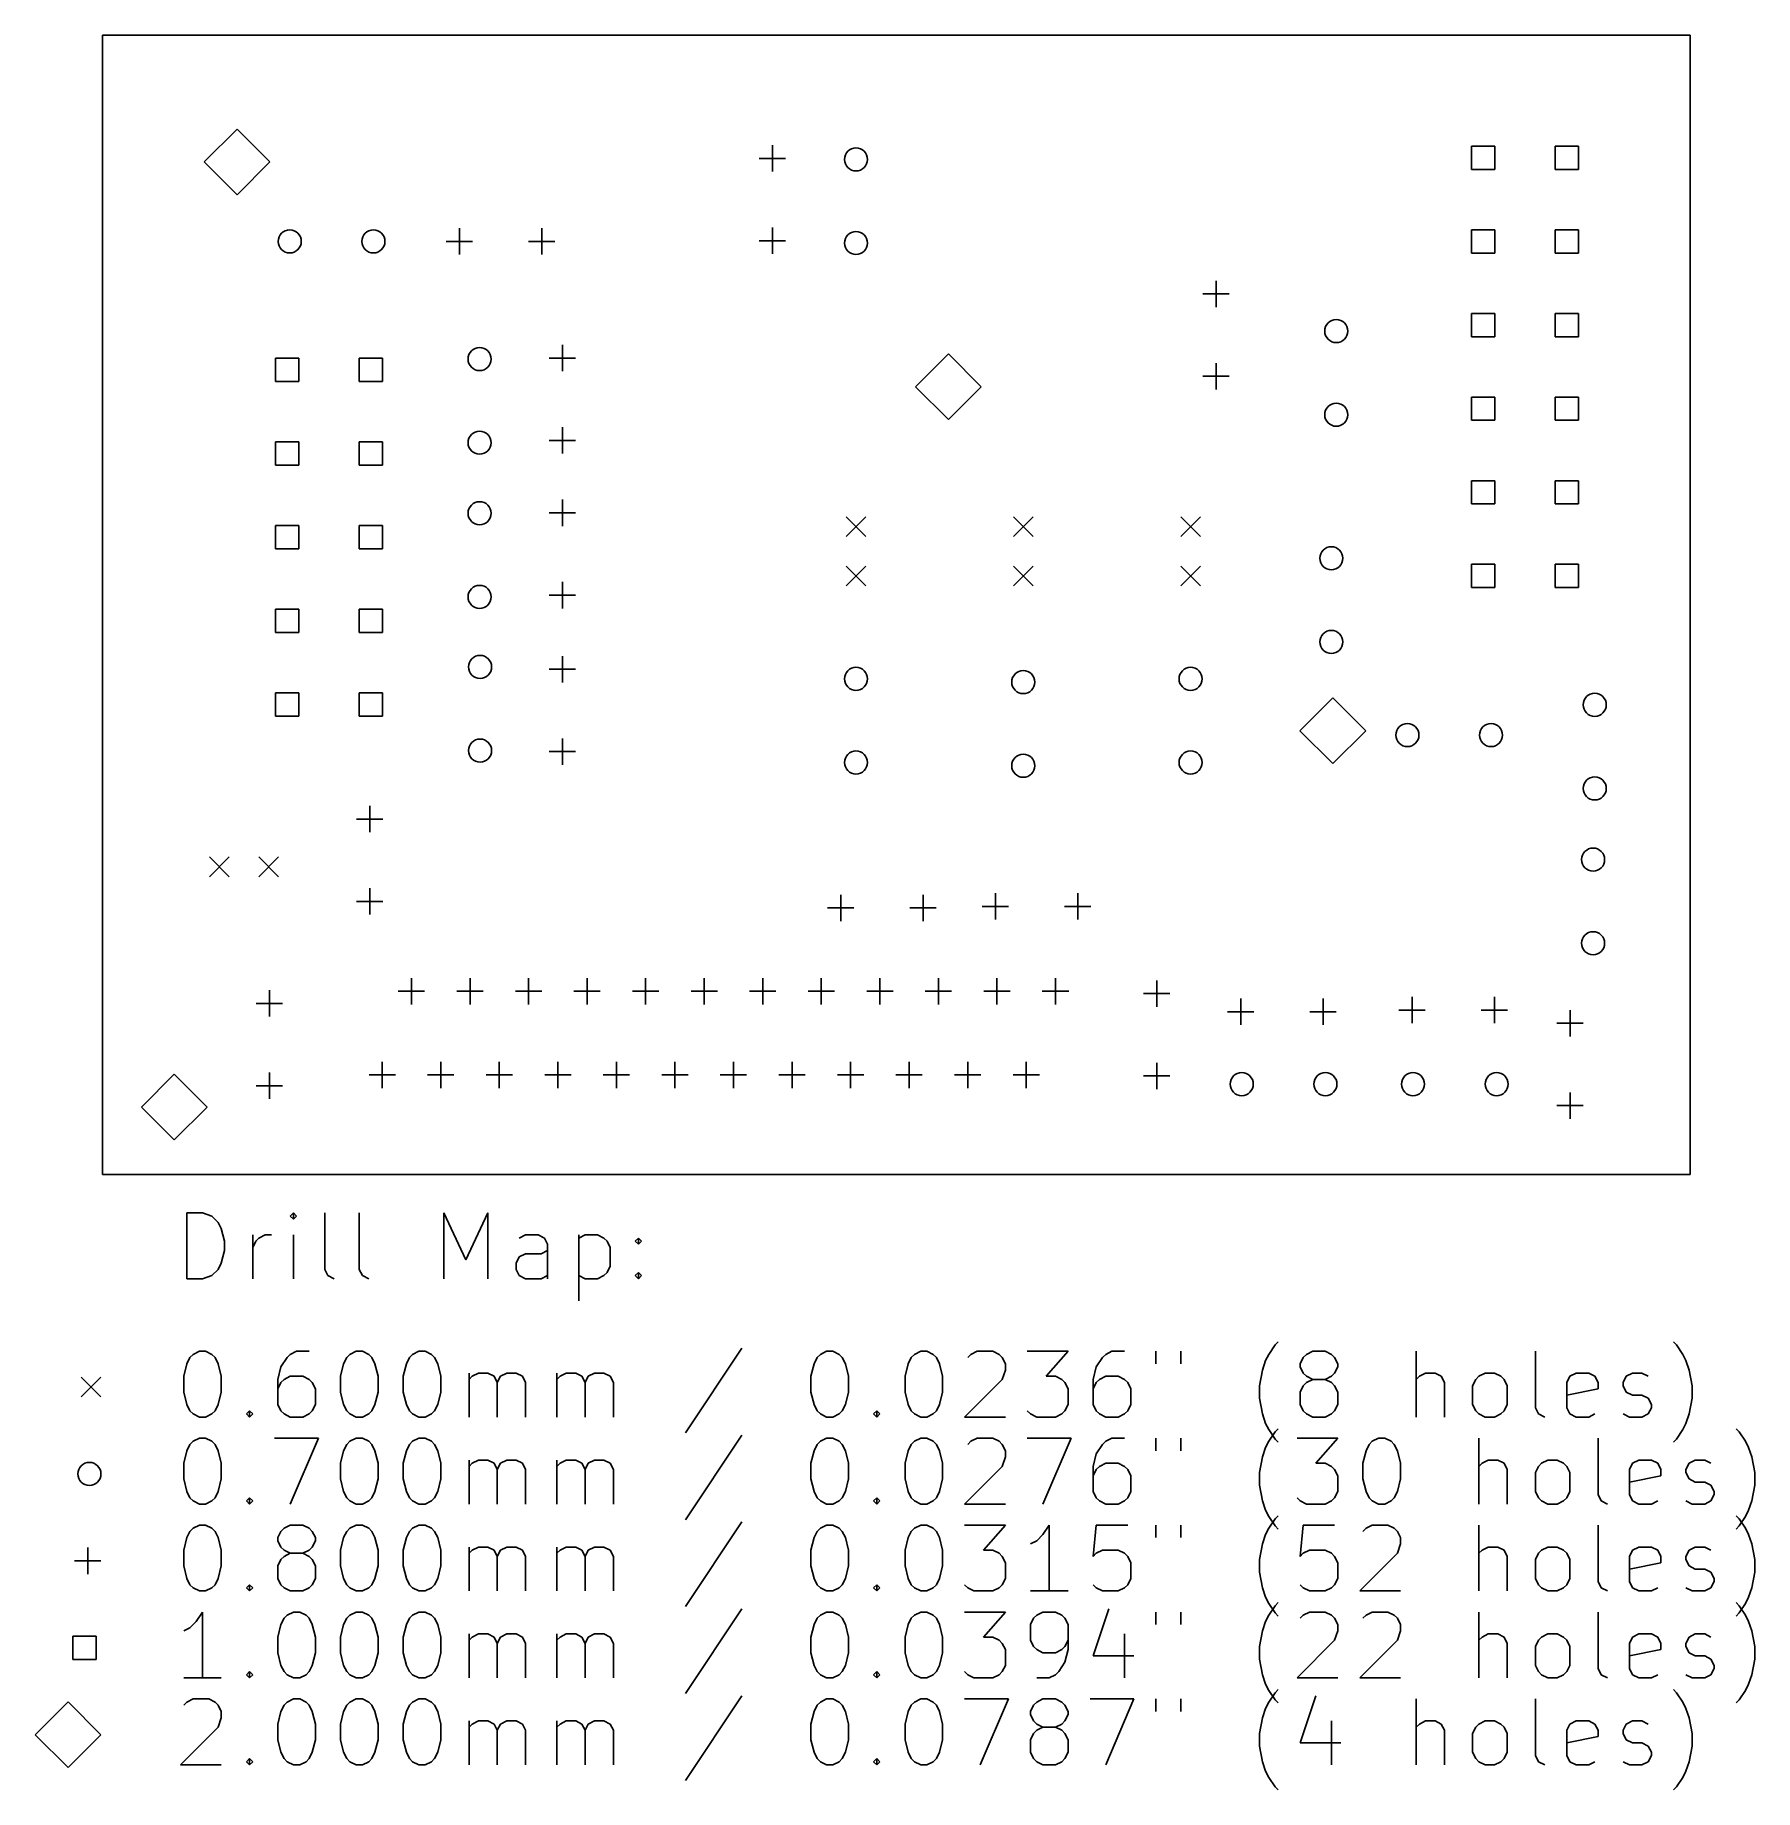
# Model space of a CAD drawing. Extents: x 4.74 to 6.8, y -5.02 to -2.92.
import ezdxf

# ---------------------------------------------------------------- set-up
doc = ezdxf.new("R2010")
doc.units = 0
doc.header["$MEASUREMENT"] = 0
doc.layers.add('BLACK', color=7, linetype='CONTINUOUS')

msp = doc.modelspace()

# ---------------------------------------------------------------- linework, layer by layer
at = {"layer": 'BLACK', "linetype": 'CONTINUOUS'}
for p, q in [((4.82425, -2.92486), (6.72224, -2.92486)), ((4.82425, -4.28726), (4.82425, -2.92486)), ((6.72224, -2.92486), (6.72224, -4.28726)), ((4.985, -3.03715), (4.94563, -3.07652)), ((5.02437, -3.07652), (4.985, -3.03715)), ((5.625, -3.05656), (5.625, -3.08805)), ((6.48892, -3.0576), (6.46108, -3.0576)), ((6.46108, -3.0576), (6.46108, -3.08544)), ((6.48892, -3.08544), (6.48892, -3.0576)), ((6.58892, -3.0576), (6.56108, -3.0576)), ((6.56108, -3.0576), (6.56108, -3.08544)), ((6.58892, -3.08544), (6.58892, -3.0576)), ((4.94563, -3.07652), (4.985, -3.11589)), ((4.985, -3.11589), (5.02437, -3.07652)), ((5.60925, -3.0723), (5.64075, -3.0723)), ((6.46108, -3.08544), (6.48892, -3.08544)), ((6.56108, -3.08544), (6.58892, -3.08544)), ((5.25079, -3.15577), (5.25079, -3.18726)), ((5.34921, -3.15577), (5.34921, -3.18726)), ((5.625, -3.15498), (5.625, -3.18648)), ((6.48892, -3.1576), (6.46108, -3.1576)), ((6.46108, -3.1576), (6.46108, -3.18544)), ((6.48892, -3.18544), (6.48892, -3.1576)), ((6.58892, -3.1576), (6.56108, -3.1576)), ((6.56108, -3.1576), (6.56108, -3.18544)), ((6.58892, -3.18544), (6.58892, -3.1576)), ((5.23504, -3.17152), (5.26654, -3.17152)), ((5.33346, -3.17152), (5.36496, -3.17152)), ((5.60925, -3.17073), (5.64075, -3.17073)), ((6.46108, -3.18544), (6.48892, -3.18544)), ((6.56108, -3.18544), (6.58892, -3.18544)), ((6.15551, -3.2185), (6.15551, -3.25)), ((6.13976, -3.23425), (6.17126, -3.23425)), ((6.48892, -3.2576), (6.46108, -3.2576)), ((6.46108, -3.2576), (6.46108, -3.28544)), ((6.48892, -3.28544), (6.48892, -3.2576)), ((6.58892, -3.2576), (6.56108, -3.2576)), ((6.56108, -3.2576), (6.56108, -3.28544)), ((6.58892, -3.28544), (6.58892, -3.2576)), ((6.46108, -3.28544), (6.48892, -3.28544)), ((6.56108, -3.28544), (6.58892, -3.28544)), ((5.05872, -3.31128), (5.03088, -3.31128)), ((5.03088, -3.31128), (5.03088, -3.33912)), ((5.05872, -3.33912), (5.05872, -3.31128)), ((5.15872, -3.31128), (5.13088, -3.31128)), ((5.13088, -3.31128), (5.13088, -3.33912)), ((5.15872, -3.33912), (5.15872, -3.31128)), ((5.35827, -3.31102), (5.38976, -3.31102)), ((5.37402, -3.29528), (5.37402, -3.32677)), ((5.83543, -3.30591), (5.79606, -3.34528)), ((5.8748, -3.34528), (5.83543, -3.30591)), ((6.13976, -3.33268), (6.17126, -3.33268)), ((6.15551, -3.31693), (6.15551, -3.34843)), ((5.03088, -3.33912), (5.05872, -3.33912)), ((5.13088, -3.33912), (5.15872, -3.33912)), ((5.79606, -3.34528), (5.83543, -3.38465)), ((5.83543, -3.38465), (5.8748, -3.34528)), ((6.48892, -3.3576), (6.46108, -3.3576)), ((6.46108, -3.3576), (6.46108, -3.38544)), ((6.48892, -3.38544), (6.48892, -3.3576)), ((6.58892, -3.3576), (6.56108, -3.3576)), ((6.56108, -3.3576), (6.56108, -3.38544)), ((6.58892, -3.38544), (6.58892, -3.3576)), ((5.37402, -3.3937), (5.37402, -3.4252)), ((6.46108, -3.38544), (6.48892, -3.38544)), ((6.56108, -3.38544), (6.58892, -3.38544)), ((5.05872, -3.41128), (5.03088, -3.41128)), ((5.03088, -3.41128), (5.03088, -3.43912)), ((5.05872, -3.43912), (5.05872, -3.41128)), ((5.15872, -3.41128), (5.13088, -3.41128)), ((5.13088, -3.41128), (5.13088, -3.43912)), ((5.15872, -3.43912), (5.15872, -3.41128)), ((5.35827, -3.40945), (5.38976, -3.40945)), ((5.03088, -3.43912), (5.05872, -3.43912)), ((5.13088, -3.43912), (5.15872, -3.43912)), ((6.48892, -3.4576), (6.46108, -3.4576)), ((6.46108, -3.4576), (6.46108, -3.48544)), ((6.48892, -3.48544), (6.48892, -3.4576)), ((6.58892, -3.4576), (6.56108, -3.4576)), ((6.56108, -3.4576), (6.56108, -3.48544)), ((6.58892, -3.48544), (6.58892, -3.4576)), ((5.37402, -3.48031), (5.37402, -3.51181)), ((5.35827, -3.49606), (5.38976, -3.49606)), ((5.71319, -3.50065), (5.73681, -3.52427)), ((5.73681, -3.50065), (5.71319, -3.52427)), ((5.91319, -3.50065), (5.93681, -3.52427)), ((5.93681, -3.50065), (5.91319, -3.52427)), ((6.11319, -3.50065), (6.13681, -3.52427)), ((6.13681, -3.50065), (6.11319, -3.52427)), ((6.46108, -3.48544), (6.48892, -3.48544)), ((6.56108, -3.48544), (6.58892, -3.48544)), ((5.05872, -3.51128), (5.03088, -3.51128)), ((5.03088, -3.51128), (5.03088, -3.53912)), ((5.05872, -3.53912), (5.05872, -3.51128)), ((5.15872, -3.51128), (5.13088, -3.51128)), ((5.13088, -3.51128), (5.13088, -3.53912)), ((5.15872, -3.53912), (5.15872, -3.51128)), ((5.03088, -3.53912), (5.05872, -3.53912)), ((5.13088, -3.53912), (5.15872, -3.53912)), ((5.71319, -3.5597), (5.73681, -3.58333)), ((5.73681, -3.5597), (5.71319, -3.58333)), ((5.91319, -3.5597), (5.93681, -3.58333)), ((5.93681, -3.5597), (5.91319, -3.58333)), ((6.11319, -3.5597), (6.13681, -3.58333)), ((6.13681, -3.5597), (6.11319, -3.58333)), ((6.48892, -3.5576), (6.46108, -3.5576)), ((6.46108, -3.5576), (6.46108, -3.58544)), ((6.48892, -3.58544), (6.48892, -3.5576)), ((6.58892, -3.5576), (6.56108, -3.5576)), ((6.56108, -3.5576), (6.56108, -3.58544)), ((6.58892, -3.58544), (6.58892, -3.5576)), ((5.37402, -3.57874), (5.37402, -3.61024)), ((6.46108, -3.58544), (6.48892, -3.58544)), ((6.56108, -3.58544), (6.58892, -3.58544)), ((5.35827, -3.59449), (5.38976, -3.59449)), ((5.05872, -3.61128), (5.03088, -3.61128)), ((5.03088, -3.61128), (5.03088, -3.63912)), ((5.05872, -3.63912), (5.05872, -3.61128)), ((5.15872, -3.61128), (5.13088, -3.61128)), ((5.13088, -3.61128), (5.13088, -3.63912)), ((5.15872, -3.63912), (5.15872, -3.61128)), ((5.03088, -3.63912), (5.05872, -3.63912)), ((5.13088, -3.63912), (5.15872, -3.63912)), ((5.37402, -3.66732), (5.37402, -3.69882)), ((5.35827, -3.68307), (5.38976, -3.68307)), ((5.05872, -3.71128), (5.03088, -3.71128)), ((5.03088, -3.71128), (5.03088, -3.73912)), ((5.05872, -3.73912), (5.05872, -3.71128)), ((5.15872, -3.71128), (5.13088, -3.71128)), ((5.13088, -3.71128), (5.13088, -3.73912)), ((5.15872, -3.73912), (5.15872, -3.71128)), ((6.295, -3.71715), (6.25563, -3.75652)), ((6.33437, -3.75652), (6.295, -3.71715)), ((5.03088, -3.73912), (5.05872, -3.73912)), ((5.13088, -3.73912), (5.15872, -3.73912)), ((5.37402, -3.76575), (5.37402, -3.79724)), ((6.25563, -3.75652), (6.295, -3.79589)), ((6.295, -3.79589), (6.33437, -3.75652)), ((5.35827, -3.7815), (5.38976, -3.7815)), ((5.1437, -3.84646), (5.1437, -3.87795)), ((5.12795, -3.8622), (5.15945, -3.8622)), ((4.95187, -3.90748), (4.97549, -3.9311)), ((4.97549, -3.90748), (4.95187, -3.9311)), ((5.01092, -3.90748), (5.03454, -3.9311)), ((5.03454, -3.90748), (5.01092, -3.9311)), ((5.12795, -3.96063), (5.15945, -3.96063)), ((5.1437, -3.94488), (5.1437, -3.97638)), ((5.70669, -3.95276), (5.70669, -3.98425)), ((5.80512, -3.95276), (5.80512, -3.98425)), ((5.89173, -3.95079), (5.89173, -3.98228)), ((5.99016, -3.95079), (5.99016, -3.98228)), ((5.69094, -3.9685), (5.72244, -3.9685)), ((5.78937, -3.9685), (5.82087, -3.9685)), ((5.87598, -3.96654), (5.90748, -3.96654)), ((5.97441, -3.96654), (6.00591, -3.96654)), ((5.02362, -4.06693), (5.02362, -4.09843)), ((5.17778, -4.06811), (5.20927, -4.06811)), ((5.19352, -4.05236), (5.19352, -4.08386)), ((5.24778, -4.06811), (5.27927, -4.06811)), ((5.26352, -4.05236), (5.26352, -4.08386)), ((5.31778, -4.06811), (5.34927, -4.06811)), ((5.33352, -4.05236), (5.33352, -4.08386)), ((5.38778, -4.06811), (5.41927, -4.06811)), ((5.40352, -4.05236), (5.40352, -4.08386)), ((5.45778, -4.06811), (5.48927, -4.06811)), ((5.47352, -4.05236), (5.47352, -4.08386)), ((5.52778, -4.06811), (5.55927, -4.06811)), ((5.54352, -4.05236), (5.54352, -4.08386)), ((5.59778, -4.06811), (5.62927, -4.06811)), ((5.61352, -4.05236), (5.61352, -4.08386)), ((5.66778, -4.06811), (5.69927, -4.06811)), ((5.68352, -4.05236), (5.68352, -4.08386)), ((5.73778, -4.06811), (5.76927, -4.06811)), ((5.75352, -4.05236), (5.75352, -4.08386)), ((5.80778, -4.06811), (5.83927, -4.06811)), ((5.82352, -4.05236), (5.82352, -4.08386)), ((5.87778, -4.06811), (5.90927, -4.06811)), ((5.89352, -4.05236), (5.89352, -4.08386)), ((5.94778, -4.06811), (5.97927, -4.06811)), ((5.96352, -4.05236), (5.96352, -4.08386)), ((6.08465, -4.05512), (6.08465, -4.08661)), ((5.00787, -4.08268), (5.03937, -4.08268)), ((6.0689, -4.07087), (6.10039, -4.07087)), ((6.18504, -4.07677), (6.18504, -4.10827)), ((6.28346, -4.07677), (6.28346, -4.10827)), ((6.37402, -4.09055), (6.40551, -4.09055)), ((6.38976, -4.0748), (6.38976, -4.1063)), ((6.47244, -4.09055), (6.50394, -4.09055)), ((6.48819, -4.0748), (6.48819, -4.1063)), ((6.57874, -4.09055), (6.57874, -4.12205)), ((6.16929, -4.09252), (6.20079, -4.09252)), ((6.26772, -4.09252), (6.29921, -4.09252)), ((6.56299, -4.1063), (6.59449, -4.1063)), ((5.15852, -4.15236), (5.15852, -4.18386)), ((5.22852, -4.15236), (5.22852, -4.18386)), ((5.29852, -4.15236), (5.29852, -4.18386)), ((5.36852, -4.15236), (5.36852, -4.18386)), ((5.43852, -4.15236), (5.43852, -4.18386)), ((5.50852, -4.15236), (5.50852, -4.18386)), ((5.57852, -4.15236), (5.57852, -4.18386)), ((5.64852, -4.15236), (5.64852, -4.18386)), ((5.71852, -4.15236), (5.71852, -4.18386)), ((5.78852, -4.15236), (5.78852, -4.18386)), ((5.85852, -4.15236), (5.85852, -4.18386)), ((5.92852, -4.15236), (5.92852, -4.18386)), ((6.08465, -4.15354), (6.08465, -4.18504)), ((4.91, -4.16715), (4.87063, -4.20652)), ((4.94937, -4.20652), (4.91, -4.16715)), ((5.02362, -4.16535), (5.02362, -4.19685)), ((5.14278, -4.16811), (5.17427, -4.16811)), ((5.21278, -4.16811), (5.24427, -4.16811)), ((5.28278, -4.16811), (5.31427, -4.16811)), ((5.35278, -4.16811), (5.38427, -4.16811)), ((5.42278, -4.16811), (5.45427, -4.16811)), ((5.49278, -4.16811), (5.52427, -4.16811)), ((5.56278, -4.16811), (5.59427, -4.16811)), ((5.63278, -4.16811), (5.66427, -4.16811)), ((5.70278, -4.16811), (5.73427, -4.16811)), ((5.77278, -4.16811), (5.80427, -4.16811)), ((5.84278, -4.16811), (5.87427, -4.16811)), ((5.91278, -4.16811), (5.94427, -4.16811)), ((6.0689, -4.16929), (6.10039, -4.16929)), ((5.00787, -4.1811), (5.03937, -4.1811)), ((6.57874, -4.18898), (6.57874, -4.22047)), ((4.87063, -4.20652), (4.91, -4.24589)), ((4.91, -4.24589), (4.94937, -4.20652)), ((6.56299, -4.20472), (6.59449, -4.20472)), ((6.72224, -4.28726), (4.82425, -4.28726)), ((4.92495, -4.41186), (4.92495, -4.33312)), ((4.92495, -4.33312), (4.9437, -4.33312)), ((4.9437, -4.33312), (4.95495, -4.33687)), ((4.95495, -4.33687), (4.96245, -4.34437)), ((5.05244, -4.33312), (5.04869, -4.33687)), ((5.04869, -4.33687), (5.05244, -4.34062)), ((5.05619, -4.33687), (5.05244, -4.33312)), ((5.05244, -4.33312), (5.05244, -4.34062)), ((5.05244, -4.34062), (5.05619, -4.33687)), ((5.08993, -4.40062), (5.08993, -4.33312)), ((5.13118, -4.40062), (5.13118, -4.33312)), ((5.23241, -4.41186), (5.23241, -4.33312)), ((5.23241, -4.33312), (5.25866, -4.38937)), ((5.25866, -4.38937), (5.28491, -4.33312)), ((5.28491, -4.33312), (5.28491, -4.41186)), ((4.96245, -4.34437), (4.9662, -4.35187)), ((4.9662, -4.35187), (4.96995, -4.36687)), ((5.00369, -4.41186), (5.00369, -4.35937)), ((5.00744, -4.36687), (5.01119, -4.36312)), ((5.01119, -4.36312), (5.01869, -4.35937)), ((5.01869, -4.35937), (5.02619, -4.35937)), ((5.05244, -4.41186), (5.05244, -4.35937)), ((5.3299, -4.35937), (5.3224, -4.36312)), ((5.3449, -4.35937), (5.3299, -4.35937)), ((5.3524, -4.36312), (5.3449, -4.35937)), ((5.35615, -4.37062), (5.3524, -4.36312)), ((5.39364, -4.35937), (5.39364, -4.43811)), ((5.39364, -4.36312), (5.40114, -4.35937)), ((5.40114, -4.35937), (5.41614, -4.35937)), ((5.41614, -4.35937), (5.42364, -4.36312)), ((5.42364, -4.36312), (5.42739, -4.36687)), ((5.46113, -4.36687), (5.46488, -4.36312)), ((5.46488, -4.36312), (5.46863, -4.36687)), ((5.46488, -4.36312), (5.46488, -4.37062)), ((4.96995, -4.37812), (4.9662, -4.39312)), ((4.96995, -4.36687), (4.96995, -4.37812)), ((5.00369, -4.37437), (5.00744, -4.36687)), ((5.3224, -4.38562), (5.3299, -4.38187)), ((5.3299, -4.38187), (5.34865, -4.38187)), ((5.34865, -4.38187), (5.35615, -4.37812)), ((5.35615, -4.41186), (5.35615, -4.37062)), ((5.42739, -4.36687), (5.43114, -4.37437)), ((5.43114, -4.37437), (5.43114, -4.39687)), ((5.46488, -4.37062), (5.46113, -4.36687)), ((5.46863, -4.36687), (5.46488, -4.37062)), ((4.96245, -4.40062), (4.95495, -4.40811)), ((4.9662, -4.39312), (4.96245, -4.40062)), ((5.09368, -4.40811), (5.08993, -4.40062)), ((5.13493, -4.40811), (5.13118, -4.40062)), ((5.31865, -4.39312), (5.3224, -4.38562)), ((5.31865, -4.40062), (5.31865, -4.39312)), ((5.3224, -4.40811), (5.31865, -4.40062)), ((5.42739, -4.40436), (5.42364, -4.40811)), ((5.43114, -4.39687), (5.42739, -4.40436)), ((5.46113, -4.40811), (5.46488, -4.40436)), ((5.46488, -4.40436), (5.46863, -4.40811)), ((5.46488, -4.40436), (5.46488, -4.41186)), ((4.9437, -4.41186), (4.92495, -4.41186)), ((4.95495, -4.40811), (4.9437, -4.41186)), ((5.10118, -4.41186), (5.09368, -4.40811)), ((5.14242, -4.41186), (5.13493, -4.40811)), ((5.3299, -4.41186), (5.3224, -4.40811)), ((5.34865, -4.41186), (5.3299, -4.41186)), ((5.35615, -4.40811), (5.34865, -4.41186)), ((5.40114, -4.41186), (5.39364, -4.40811)), ((5.41614, -4.41186), (5.40114, -4.41186)), ((5.42364, -4.40811), (5.41614, -4.41186)), ((5.46488, -4.41186), (5.46113, -4.40811)), ((5.46863, -4.40811), (5.46488, -4.41186)), ((6.22604, -4.49098), (6.22979, -4.48723)), ((6.70598, -4.49098), (6.70223, -4.48723)), ((4.92495, -4.51348), (4.9287, -4.50598)), ((4.9287, -4.50598), (4.93245, -4.50223)), ((4.93245, -4.50223), (4.93995, -4.49848)), ((4.93995, -4.49848), (4.94745, -4.49848)), ((4.94745, -4.49848), (4.95495, -4.50223)), ((4.95495, -4.50223), (4.9587, -4.50598)), ((4.9587, -4.50598), (4.96245, -4.51348)), ((5.04494, -4.50598), (5.03744, -4.51723)), ((5.04869, -4.50223), (5.04494, -4.50598)), ((5.05619, -4.49848), (5.04869, -4.50223)), ((5.07118, -4.49848), (5.05619, -4.49848)), ((5.11243, -4.51348), (5.11618, -4.50598)), ((5.11618, -4.50598), (5.11993, -4.50223)), ((5.11993, -4.50223), (5.12743, -4.49848)), ((5.12743, -4.49848), (5.13493, -4.49848)), ((5.13493, -4.49848), (5.14242, -4.50223)), ((5.14242, -4.50223), (5.14617, -4.50598)), ((5.14617, -4.50598), (5.14992, -4.51348)), ((5.18742, -4.51348), (5.19117, -4.50598)), ((5.19117, -4.50598), (5.19492, -4.50223)), ((5.19492, -4.50223), (5.20242, -4.49848)), ((5.20242, -4.49848), (5.20992, -4.49848)), ((5.20992, -4.49848), (5.21741, -4.50223)), ((5.21741, -4.50223), (5.22116, -4.50598)), ((5.22116, -4.50598), (5.22491, -4.51348)), ((5.58862, -4.49473), (5.52113, -4.59597)), ((5.67486, -4.51348), (5.67861, -4.50598)), ((5.67861, -4.50598), (5.68236, -4.50223)), ((5.68236, -4.50223), (5.68986, -4.49848)), ((5.68986, -4.49848), (5.69736, -4.49848)), ((5.69736, -4.49848), (5.70485, -4.50223)), ((5.70485, -4.50223), (5.7086, -4.50598)), ((5.7086, -4.50598), (5.71235, -4.51348)), ((5.78734, -4.51348), (5.79109, -4.50598)), ((5.79109, -4.50598), (5.79484, -4.50223)), ((5.79484, -4.50223), (5.80234, -4.49848)), ((5.80234, -4.49848), (5.80984, -4.49848)), ((5.80984, -4.49848), (5.81734, -4.50223)), ((5.81734, -4.50223), (5.82109, -4.50598)), ((5.82109, -4.50598), (5.82484, -4.51348)), ((5.85858, -4.50598), (5.86233, -4.50223)), ((5.86233, -4.50223), (5.86983, -4.49848)), ((5.86983, -4.49848), (5.88858, -4.49848)), ((5.88858, -4.49848), (5.89608, -4.50223)), ((5.89608, -4.50223), (5.89983, -4.50598)), ((5.89983, -4.50598), (5.90358, -4.51348)), ((5.92983, -4.49848), (5.97857, -4.49848)), ((5.97857, -4.49848), (5.95232, -4.52847)), ((6.01981, -4.50598), (6.01232, -4.51723)), ((6.02356, -4.50223), (6.01981, -4.50598)), ((6.03106, -4.49848), (6.02356, -4.50223)), ((6.04606, -4.49848), (6.03106, -4.49848)), ((6.08356, -4.49848), (6.08356, -4.51348)), ((6.11355, -4.49848), (6.11355, -4.51348)), ((6.21104, -4.52098), (6.21479, -4.50973)), ((6.21479, -4.50973), (6.21854, -4.50223)), ((6.21854, -4.50223), (6.22604, -4.49098)), ((6.25604, -4.51348), (6.25978, -4.50598)), ((6.25978, -4.50598), (6.26353, -4.50223)), ((6.26353, -4.50223), (6.27103, -4.49848)), ((6.27103, -4.49848), (6.28603, -4.49848)), ((6.28603, -4.49848), (6.29353, -4.50223)), ((6.29353, -4.50223), (6.29728, -4.50598)), ((6.29728, -4.50598), (6.30103, -4.51348)), ((6.39477, -4.57722), (6.39477, -4.49848)), ((6.53725, -4.56597), (6.53725, -4.49848)), ((6.71348, -4.50223), (6.70598, -4.49098)), ((6.71723, -4.50973), (6.71348, -4.50223)), ((6.72098, -4.52098), (6.71723, -4.50973)), ((4.79866, -4.52939), (4.82228, -4.55301)), ((4.82228, -4.52939), (4.79866, -4.55301)), ((4.9212, -4.52847), (4.92495, -4.51348)), ((4.9212, -4.54722), (4.9212, -4.52847)), ((4.96245, -4.51348), (4.9662, -4.52847)), ((4.9662, -4.52847), (4.9662, -4.54722)), ((5.03744, -4.51723), (5.03369, -4.53222)), ((5.04869, -4.52847), (5.04119, -4.53222)), ((5.06368, -4.52847), (5.04869, -4.52847)), ((5.07118, -4.53222), (5.06368, -4.52847)), ((5.10868, -4.52847), (5.11243, -4.51348)), ((5.10868, -4.54722), (5.10868, -4.52847)), ((5.14992, -4.51348), (5.15367, -4.52847)), ((5.15367, -4.52847), (5.15367, -4.54722)), ((5.18367, -4.52847), (5.18742, -4.51348)), ((5.18367, -4.54722), (5.18367, -4.52847)), ((5.22491, -4.51348), (5.22866, -4.52847)), ((5.22866, -4.52847), (5.22866, -4.54722)), ((5.26241, -4.57722), (5.26241, -4.52472)), ((5.26241, -4.53222), (5.26616, -4.52847)), ((5.26616, -4.52847), (5.27366, -4.52472)), ((5.27366, -4.52472), (5.28491, -4.52472)), ((5.28491, -4.52472), (5.29241, -4.52847)), ((5.29241, -4.52847), (5.29616, -4.53597)), ((5.29616, -4.53597), (5.2999, -4.52847)), ((5.2999, -4.52847), (5.3074, -4.52472)), ((5.3074, -4.52472), (5.31865, -4.52472)), ((5.31865, -4.52472), (5.32615, -4.52847)), ((5.32615, -4.52847), (5.3299, -4.53597)), ((5.3674, -4.57722), (5.3674, -4.52472)), ((5.3674, -4.53222), (5.37115, -4.52847)), ((5.37115, -4.52847), (5.37864, -4.52472)), ((5.37864, -4.52472), (5.38989, -4.52472)), ((5.38989, -4.52472), (5.39739, -4.52847)), ((5.39739, -4.52847), (5.40114, -4.53597)), ((5.40114, -4.53597), (5.40489, -4.52847)), ((5.40489, -4.52847), (5.41239, -4.52472)), ((5.41239, -4.52472), (5.42364, -4.52472)), ((5.42364, -4.52472), (5.43114, -4.52847)), ((5.43114, -4.52847), (5.43489, -4.53597)), ((5.67111, -4.52847), (5.67486, -4.51348)), ((5.67111, -4.54722), (5.67111, -4.52847)), ((5.71235, -4.51348), (5.7161, -4.52847)), ((5.7161, -4.52847), (5.7161, -4.54722)), ((5.78359, -4.52847), (5.78734, -4.51348)), ((5.78359, -4.54722), (5.78359, -4.52847)), ((5.82484, -4.51348), (5.82859, -4.52847)), ((5.82859, -4.52847), (5.82859, -4.54722)), ((5.90358, -4.52098), (5.89983, -4.53222)), ((5.90358, -4.51348), (5.90358, -4.52098)), ((5.95232, -4.52847), (5.96357, -4.52847)), ((5.96357, -4.52847), (5.97107, -4.53222)), ((6.01232, -4.51723), (6.00857, -4.53222)), ((6.02356, -4.52847), (6.01607, -4.53222)), ((6.03856, -4.52847), (6.02356, -4.52847)), ((6.04606, -4.53222), (6.03856, -4.52847)), ((6.20729, -4.53972), (6.21104, -4.52098)), ((6.25604, -4.51723), (6.25604, -4.51348)), ((6.25978, -4.52472), (6.25604, -4.51723)), ((6.26353, -4.52847), (6.25978, -4.52472)), ((6.27103, -4.53222), (6.26353, -4.52847)), ((6.29353, -4.52847), (6.28603, -4.53222)), ((6.29728, -4.52472), (6.29353, -4.52847)), ((6.30103, -4.51723), (6.29728, -4.52472)), ((6.30103, -4.51348), (6.30103, -4.51723)), ((6.39852, -4.52847), (6.39477, -4.53222)), ((6.40602, -4.52472), (6.39852, -4.52847)), ((6.41727, -4.52472), (6.40602, -4.52472)), ((6.42476, -4.52847), (6.41727, -4.52472)), ((6.42851, -4.53597), (6.42476, -4.52847)), ((6.46601, -4.53222), (6.46976, -4.52847)), ((6.46976, -4.52847), (6.47726, -4.52472)), ((6.47726, -4.52472), (6.48851, -4.52472)), ((6.48851, -4.52472), (6.49601, -4.52847)), ((6.49601, -4.52847), (6.49975, -4.53222)), ((6.57475, -4.53597), (6.57849, -4.52847)), ((6.57849, -4.52847), (6.58599, -4.52472)), ((6.58599, -4.52472), (6.60099, -4.52472)), ((6.60099, -4.52472), (6.60849, -4.52847)), ((6.60849, -4.52847), (6.61224, -4.53597)), ((6.64224, -4.53597), (6.64599, -4.52847)), ((6.64599, -4.52847), (6.65349, -4.52472)), ((6.65349, -4.52472), (6.66473, -4.52472)), ((6.66473, -4.52472), (6.67223, -4.52847)), ((6.72473, -4.53972), (6.72098, -4.52098)), ((4.92495, -4.56222), (4.9212, -4.54722)), ((4.9662, -4.54722), (4.96245, -4.56222)), ((5.03369, -4.53222), (5.03369, -4.56222)), ((5.03744, -4.53597), (5.03369, -4.54347)), ((5.04119, -4.53222), (5.03744, -4.53597)), ((5.07493, -4.53597), (5.07118, -4.53222)), ((5.07868, -4.54347), (5.07493, -4.53597)), ((5.07868, -4.56222), (5.07868, -4.54347)), ((5.11243, -4.56222), (5.10868, -4.54722)), ((5.15367, -4.54722), (5.14992, -4.56222)), ((5.18742, -4.56222), (5.18367, -4.54722)), ((5.22866, -4.54722), (5.22491, -4.56222)), ((5.29616, -4.53597), (5.29616, -4.57722)), ((5.3299, -4.53597), (5.3299, -4.57722)), ((5.40114, -4.53597), (5.40114, -4.57722)), ((5.43489, -4.53597), (5.43489, -4.57722)), ((5.67486, -4.56222), (5.67111, -4.54722)), ((5.7161, -4.54722), (5.71235, -4.56222)), ((5.78734, -4.56222), (5.78359, -4.54722)), ((5.82859, -4.54722), (5.82484, -4.56222)), ((5.89983, -4.53222), (5.85484, -4.57722)), ((5.97107, -4.53222), (5.97482, -4.53597)), ((5.97482, -4.53597), (5.97857, -4.54347)), ((5.97857, -4.54347), (5.97857, -4.56222)), ((6.00857, -4.53222), (6.00857, -4.56222)), ((6.01232, -4.53597), (6.00857, -4.54347)), ((6.01607, -4.53222), (6.01232, -4.53597)), ((6.04981, -4.53597), (6.04606, -4.53222)), ((6.05356, -4.54347), (6.04981, -4.53597)), ((6.05356, -4.56222), (6.05356, -4.54347)), ((6.20729, -4.55472), (6.20729, -4.53972)), ((6.25978, -4.53972), (6.25604, -4.54722)), ((6.25604, -4.54722), (6.25604, -4.56222)), ((6.26353, -4.53597), (6.25978, -4.53972)), ((6.27103, -4.53222), (6.26353, -4.53597)), ((6.28603, -4.53222), (6.27103, -4.53222)), ((6.29353, -4.53597), (6.28603, -4.53222)), ((6.29728, -4.53972), (6.29353, -4.53597)), ((6.30103, -4.54722), (6.29728, -4.53972)), ((6.30103, -4.56222), (6.30103, -4.54722)), ((6.42851, -4.57722), (6.42851, -4.53597)), ((6.46226, -4.53972), (6.46601, -4.53222)), ((6.46226, -4.56222), (6.46226, -4.53972)), ((6.49975, -4.53222), (6.5035, -4.53972)), ((6.5035, -4.53972), (6.5035, -4.56222)), ((6.57475, -4.56597), (6.57475, -4.53597)), ((6.61224, -4.54347), (6.57475, -4.55097)), ((6.61224, -4.53597), (6.61224, -4.54347)), ((6.64224, -4.53972), (6.64224, -4.53597)), ((6.64599, -4.54722), (6.64224, -4.53972)), ((6.65349, -4.55097), (6.64599, -4.54722)), ((6.66473, -4.55097), (6.65349, -4.55097)), ((6.67223, -4.55472), (6.66473, -4.55097)), ((6.72473, -4.55472), (6.72473, -4.53972)), ((4.9287, -4.56972), (4.92495, -4.56222)), ((4.93245, -4.57347), (4.9287, -4.56972)), ((4.93995, -4.57722), (4.93245, -4.57347)), ((4.95495, -4.57347), (4.94745, -4.57722)), ((4.9587, -4.56972), (4.95495, -4.57347)), ((4.96245, -4.56222), (4.9587, -4.56972)), ((4.99619, -4.57347), (4.99994, -4.56972)), ((4.99994, -4.57722), (4.99619, -4.57347)), ((4.99994, -4.56972), (5.00369, -4.57347)), ((4.99994, -4.56972), (4.99994, -4.57722)), ((5.00369, -4.57347), (4.99994, -4.57722)), ((5.03369, -4.56222), (5.03744, -4.56972)), ((5.03744, -4.56972), (5.04119, -4.57347)), ((5.04119, -4.57347), (5.04869, -4.57722)), ((5.06368, -4.57722), (5.07118, -4.57347)), ((5.07118, -4.57347), (5.07493, -4.56972)), ((5.07493, -4.56972), (5.07868, -4.56222)), ((5.11618, -4.56972), (5.11243, -4.56222)), ((5.11993, -4.57347), (5.11618, -4.56972)), ((5.12743, -4.57722), (5.11993, -4.57347)), ((5.14242, -4.57347), (5.13493, -4.57722)), ((5.14617, -4.56972), (5.14242, -4.57347)), ((5.14992, -4.56222), (5.14617, -4.56972)), ((5.19117, -4.56972), (5.18742, -4.56222)), ((5.19492, -4.57347), (5.19117, -4.56972)), ((5.20242, -4.57722), (5.19492, -4.57347)), ((5.21741, -4.57347), (5.20992, -4.57722)), ((5.22116, -4.56972), (5.21741, -4.57347)), ((5.22491, -4.56222), (5.22116, -4.56972)), ((5.67861, -4.56972), (5.67486, -4.56222)), ((5.68236, -4.57347), (5.67861, -4.56972)), ((5.68986, -4.57722), (5.68236, -4.57347)), ((5.70485, -4.57347), (5.69736, -4.57722)), ((5.7086, -4.56972), (5.70485, -4.57347)), ((5.71235, -4.56222), (5.7086, -4.56972)), ((5.7461, -4.57347), (5.74985, -4.56972)), ((5.74985, -4.57722), (5.7461, -4.57347)), ((5.74985, -4.56972), (5.7536, -4.57347)), ((5.74985, -4.56972), (5.74985, -4.57722)), ((5.7536, -4.57347), (5.74985, -4.57722)), ((5.79109, -4.56972), (5.78734, -4.56222)), ((5.79484, -4.57347), (5.79109, -4.56972)), ((5.80234, -4.57722), (5.79484, -4.57347)), ((5.81734, -4.57347), (5.80984, -4.57722)), ((5.82109, -4.56972), (5.81734, -4.57347)), ((5.82484, -4.56222), (5.82109, -4.56972)), ((5.93358, -4.57347), (5.92983, -4.56972)), ((5.94107, -4.57722), (5.93358, -4.57347)), ((5.97107, -4.57347), (5.96357, -4.57722)), ((5.97482, -4.56972), (5.97107, -4.57347)), ((5.97857, -4.56222), (5.97482, -4.56972)), ((6.00857, -4.56222), (6.01232, -4.56972)), ((6.01232, -4.56972), (6.01607, -4.57347)), ((6.01607, -4.57347), (6.02356, -4.57722)), ((6.03856, -4.57722), (6.04606, -4.57347)), ((6.04606, -4.57347), (6.04981, -4.56972)), ((6.04981, -4.56972), (6.05356, -4.56222)), ((6.21104, -4.57347), (6.20729, -4.55472)), ((6.21479, -4.58472), (6.21104, -4.57347)), ((6.25604, -4.56222), (6.25978, -4.56972)), ((6.25978, -4.56972), (6.26353, -4.57347)), ((6.26353, -4.57347), (6.27103, -4.57722)), ((6.28603, -4.57722), (6.29353, -4.57347)), ((6.29353, -4.57347), (6.29728, -4.56972)), ((6.29728, -4.56972), (6.30103, -4.56222)), ((6.46601, -4.56972), (6.46226, -4.56222)), ((6.46976, -4.57347), (6.46601, -4.56972)), ((6.47726, -4.57722), (6.46976, -4.57347)), ((6.49601, -4.57347), (6.48851, -4.57722)), ((6.49975, -4.56972), (6.49601, -4.57347)), ((6.5035, -4.56222), (6.49975, -4.56972)), ((6.541, -4.57347), (6.53725, -4.56597)), ((6.5485, -4.57722), (6.541, -4.57347)), ((6.57849, -4.57347), (6.57475, -4.56597)), ((6.58599, -4.57722), (6.57849, -4.57347)), ((6.60849, -4.57347), (6.60099, -4.57722)), ((6.64224, -4.57347), (6.64974, -4.57722)), ((6.66473, -4.57722), (6.67223, -4.57347)), ((6.67598, -4.56222), (6.67223, -4.55472)), ((6.67223, -4.57347), (6.67598, -4.56597)), ((6.67598, -4.56597), (6.67598, -4.56222)), ((6.71723, -4.58472), (6.72098, -4.57347)), ((6.72098, -4.57347), (6.72473, -4.55472)), ((4.94745, -4.57722), (4.93995, -4.57722)), ((5.04869, -4.57722), (5.06368, -4.57722)), ((5.13493, -4.57722), (5.12743, -4.57722)), ((5.20992, -4.57722), (5.20242, -4.57722)), ((5.69736, -4.57722), (5.68986, -4.57722)), ((5.80984, -4.57722), (5.80234, -4.57722)), ((5.85484, -4.57722), (5.90358, -4.57722)), ((5.96357, -4.57722), (5.94107, -4.57722)), ((6.02356, -4.57722), (6.03856, -4.57722)), ((6.21854, -4.59222), (6.21479, -4.58472)), ((6.22604, -4.60346), (6.21854, -4.59222)), ((6.22604, -4.59492), (6.22979, -4.59117)), ((6.27103, -4.57722), (6.28603, -4.57722)), ((6.48851, -4.57722), (6.47726, -4.57722)), ((6.60099, -4.57722), (6.58599, -4.57722)), ((6.64974, -4.57722), (6.66473, -4.57722)), ((6.70598, -4.60346), (6.71348, -4.59222)), ((6.71348, -4.59222), (6.71723, -4.58472)), ((6.78097, -4.59492), (6.77722, -4.59117)), ((4.92495, -4.61741), (4.9287, -4.60991)), ((4.9287, -4.60991), (4.93245, -4.60616)), ((4.93245, -4.60616), (4.93995, -4.60241)), ((4.93995, -4.60241), (4.94745, -4.60241)), ((4.94745, -4.60241), (4.95495, -4.60616)), ((4.95495, -4.60616), (4.9587, -4.60991)), ((4.9587, -4.60991), (4.96245, -4.61741)), ((5.02994, -4.60241), (5.08243, -4.60241)), ((5.08243, -4.60241), (5.04869, -4.68116)), ((5.11243, -4.61741), (5.11618, -4.60991)), ((5.11618, -4.60991), (5.11993, -4.60616)), ((5.11993, -4.60616), (5.12743, -4.60241)), ((5.12743, -4.60241), (5.13493, -4.60241)), ((5.13493, -4.60241), (5.14242, -4.60616)), ((5.14242, -4.60616), (5.14617, -4.60991)), ((5.14617, -4.60991), (5.14992, -4.61741)), ((5.18742, -4.61741), (5.19117, -4.60991)), ((5.19117, -4.60991), (5.19492, -4.60616)), ((5.19492, -4.60616), (5.20242, -4.60241)), ((5.20242, -4.60241), (5.20992, -4.60241)), ((5.20992, -4.60241), (5.21741, -4.60616)), ((5.21741, -4.60616), (5.22116, -4.60991)), ((5.22116, -4.60991), (5.22491, -4.61741)), ((5.58862, -4.59867), (5.52113, -4.6999)), ((5.67486, -4.61741), (5.67861, -4.60991)), ((5.67861, -4.60991), (5.68236, -4.60616)), ((5.68236, -4.60616), (5.68986, -4.60241)), ((5.68986, -4.60241), (5.69736, -4.60241)), ((5.69736, -4.60241), (5.70485, -4.60616)), ((5.70485, -4.60616), (5.7086, -4.60991)), ((5.7086, -4.60991), (5.71235, -4.61741)), ((5.78734, -4.61741), (5.79109, -4.60991)), ((5.79109, -4.60991), (5.79484, -4.60616)), ((5.79484, -4.60616), (5.80234, -4.60241)), ((5.80234, -4.60241), (5.80984, -4.60241)), ((5.80984, -4.60241), (5.81734, -4.60616)), ((5.81734, -4.60616), (5.82109, -4.60991)), ((5.82109, -4.60991), (5.82484, -4.61741)), ((5.85858, -4.60991), (5.86233, -4.60616)), ((5.86233, -4.60616), (5.86983, -4.60241)), ((5.86983, -4.60241), (5.88858, -4.60241)), ((5.88858, -4.60241), (5.89608, -4.60616)), ((5.89608, -4.60616), (5.89983, -4.60991)), ((5.89983, -4.60991), (5.90358, -4.61741)), ((5.92983, -4.60241), (5.98232, -4.60241)), ((5.98232, -4.60241), (5.94857, -4.68116)), ((6.01981, -4.60991), (6.01232, -4.62116)), ((6.02356, -4.60616), (6.01981, -4.60991)), ((6.03106, -4.60241), (6.02356, -4.60616)), ((6.04606, -4.60241), (6.03106, -4.60241)), ((6.08356, -4.60241), (6.08356, -4.61741)), ((6.11355, -4.60241), (6.11355, -4.61741)), ((6.21104, -4.62491), (6.21479, -4.61366)), ((6.21479, -4.61366), (6.21854, -4.60616)), ((6.21854, -4.60616), (6.22604, -4.59492)), ((6.22979, -4.60721), (6.22604, -4.60346)), ((6.25229, -4.60241), (6.30103, -4.60241)), ((6.30103, -4.60241), (6.27478, -4.63241)), ((6.33478, -4.61741), (6.33852, -4.60991)), ((6.33852, -4.60991), (6.34227, -4.60616)), ((6.34227, -4.60616), (6.34977, -4.60241)), ((6.34977, -4.60241), (6.35727, -4.60241)), ((6.35727, -4.60241), (6.36477, -4.60616)), ((6.36477, -4.60616), (6.36852, -4.60991)), ((6.36852, -4.60991), (6.37227, -4.61741)), ((6.46976, -4.68116), (6.46976, -4.60241)), ((6.61224, -4.66991), (6.61224, -4.60241)), ((6.70223, -4.60721), (6.70598, -4.60346)), ((6.78847, -4.60616), (6.78097, -4.59492)), ((6.79222, -4.61366), (6.78847, -4.60616)), ((6.79597, -4.62491), (6.79222, -4.61366)), ((4.9212, -4.63241), (4.92495, -4.61741)), ((4.9212, -4.65116), (4.9212, -4.63241)), ((4.96245, -4.61741), (4.9662, -4.63241)), ((4.9662, -4.63241), (4.9662, -4.65116)), ((5.10868, -4.63241), (5.11243, -4.61741)), ((5.10868, -4.65116), (5.10868, -4.63241)), ((5.14992, -4.61741), (5.15367, -4.63241)), ((5.15367, -4.63241), (5.15367, -4.65116)), ((5.18367, -4.63241), (5.18742, -4.61741)), ((5.18367, -4.65116), (5.18367, -4.63241)), ((5.22491, -4.61741), (5.22866, -4.63241)), ((5.22866, -4.63241), (5.22866, -4.65116)), ((5.26241, -4.68116), (5.26241, -4.62866)), ((5.26241, -4.63616), (5.26616, -4.63241)), ((5.26616, -4.63241), (5.27366, -4.62866)), ((5.27366, -4.62866), (5.28491, -4.62866)), ((5.28491, -4.62866), (5.29241, -4.63241)), ((5.29241, -4.63241), (5.29616, -4.63991)), ((5.29616, -4.63991), (5.2999, -4.63241)), ((5.2999, -4.63241), (5.3074, -4.62866)), ((5.3074, -4.62866), (5.31865, -4.62866)), ((5.31865, -4.62866), (5.32615, -4.63241)), ((5.32615, -4.63241), (5.3299, -4.63991)), ((5.3674, -4.68116), (5.3674, -4.62866)), ((5.3674, -4.63616), (5.37115, -4.63241)), ((5.37115, -4.63241), (5.37864, -4.62866)), ((5.37864, -4.62866), (5.38989, -4.62866)), ((5.38989, -4.62866), (5.39739, -4.63241)), ((5.39739, -4.63241), (5.40114, -4.63991)), ((5.40114, -4.63991), (5.40489, -4.63241)), ((5.40489, -4.63241), (5.41239, -4.62866)), ((5.41239, -4.62866), (5.42364, -4.62866)), ((5.42364, -4.62866), (5.43114, -4.63241)), ((5.43114, -4.63241), (5.43489, -4.63991)), ((5.67111, -4.63241), (5.67486, -4.61741)), ((5.67111, -4.65116), (5.67111, -4.63241)), ((5.71235, -4.61741), (5.7161, -4.63241)), ((5.7161, -4.63241), (5.7161, -4.65116)), ((5.78359, -4.63241), (5.78734, -4.61741)), ((5.78359, -4.65116), (5.78359, -4.63241)), ((5.82484, -4.61741), (5.82859, -4.63241)), ((5.82859, -4.63241), (5.82859, -4.65116)), ((5.89983, -4.63616), (5.85484, -4.68116)), ((5.90358, -4.62491), (5.89983, -4.63616)), ((5.90358, -4.61741), (5.90358, -4.62491)), ((6.01232, -4.62116), (6.00857, -4.63616)), ((6.00857, -4.63616), (6.00857, -4.66616)), ((6.01607, -4.63616), (6.01232, -4.63991)), ((6.02356, -4.63241), (6.01607, -4.63616)), ((6.03856, -4.63241), (6.02356, -4.63241)), ((6.04606, -4.63616), (6.03856, -4.63241)), ((6.04981, -4.63991), (6.04606, -4.63616)), ((6.20729, -4.64366), (6.21104, -4.62491)), ((6.27478, -4.63241), (6.28603, -4.63241)), ((6.28603, -4.63241), (6.29353, -4.63616)), ((6.29353, -4.63616), (6.29728, -4.63991)), ((6.33103, -4.63241), (6.33478, -4.61741)), ((6.33103, -4.65116), (6.33103, -4.63241)), ((6.37227, -4.61741), (6.37602, -4.63241)), ((6.37602, -4.63241), (6.37602, -4.65116)), ((6.47351, -4.63241), (6.46976, -4.63616)), ((6.48101, -4.62866), (6.47351, -4.63241)), ((6.49226, -4.62866), (6.48101, -4.62866)), ((6.49975, -4.63241), (6.49226, -4.62866)), ((6.5035, -4.63991), (6.49975, -4.63241)), ((6.53725, -4.64366), (6.541, -4.63616)), ((6.541, -4.63616), (6.54475, -4.63241)), ((6.54475, -4.63241), (6.55225, -4.62866)), ((6.55225, -4.62866), (6.5635, -4.62866)), ((6.5635, -4.62866), (6.571, -4.63241)), ((6.571, -4.63241), (6.57475, -4.63616)), ((6.57475, -4.63616), (6.57849, -4.64366)), ((6.64974, -4.63991), (6.65349, -4.63241)), ((6.65349, -4.63241), (6.66098, -4.62866)), ((6.66098, -4.62866), (6.67598, -4.62866)), ((6.67598, -4.62866), (6.68348, -4.63241)), ((6.68348, -4.63241), (6.68723, -4.63991)), ((6.71723, -4.63991), (6.72098, -4.63241)), ((6.72098, -4.63241), (6.72848, -4.62866)), ((6.72848, -4.62866), (6.73972, -4.62866)), ((6.73972, -4.62866), (6.74722, -4.63241)), ((6.79972, -4.64366), (6.79597, -4.62491)), ((4.92495, -4.66616), (4.9212, -4.65116)), ((4.9662, -4.65116), (4.96245, -4.66616)), ((5.11243, -4.66616), (5.10868, -4.65116)), ((5.15367, -4.65116), (5.14992, -4.66616)), ((5.18742, -4.66616), (5.18367, -4.65116)), ((5.22866, -4.65116), (5.22491, -4.66616)), ((5.29616, -4.63991), (5.29616, -4.68116)), ((5.3299, -4.63991), (5.3299, -4.68116)), ((5.40114, -4.63991), (5.40114, -4.68116)), ((5.43489, -4.63991), (5.43489, -4.68116)), ((5.67486, -4.66616), (5.67111, -4.65116)), ((5.7161, -4.65116), (5.71235, -4.66616)), ((5.78734, -4.66616), (5.78359, -4.65116)), ((5.82859, -4.65116), (5.82484, -4.66616)), ((6.01232, -4.63991), (6.00857, -4.64741)), ((6.05356, -4.64741), (6.04981, -4.63991)), ((6.05356, -4.66616), (6.05356, -4.64741)), ((6.20729, -4.65866), (6.20729, -4.64366)), ((6.29728, -4.63991), (6.30103, -4.64741)), ((6.30103, -4.64741), (6.30103, -4.66616)), ((6.33478, -4.66616), (6.33103, -4.65116)), ((6.37602, -4.65116), (6.37227, -4.66616)), ((6.5035, -4.68116), (6.5035, -4.63991)), ((6.53725, -4.66616), (6.53725, -4.64366)), ((6.57849, -4.64366), (6.57849, -4.66616)), ((6.64974, -4.66991), (6.64974, -4.63991)), ((6.68723, -4.64741), (6.64974, -4.65491)), ((6.68723, -4.63991), (6.68723, -4.64741)), ((6.71723, -4.64366), (6.71723, -4.63991)), ((6.72098, -4.65116), (6.71723, -4.64366)), ((6.72848, -4.65491), (6.72098, -4.65116)), ((6.73972, -4.65491), (6.72848, -4.65491)), ((6.74722, -4.65866), (6.73972, -4.65491)), ((6.79972, -4.65866), (6.79972, -4.64366)), ((4.9287, -4.67366), (4.92495, -4.66616)), ((4.93245, -4.67741), (4.9287, -4.67366)), ((4.93995, -4.68116), (4.93245, -4.67741)), ((4.95495, -4.67741), (4.94745, -4.68116)), ((4.9587, -4.67366), (4.95495, -4.67741)), ((4.96245, -4.66616), (4.9587, -4.67366)), ((4.99619, -4.67741), (4.99994, -4.67366)), ((4.99994, -4.68116), (4.99619, -4.67741)), ((4.99994, -4.67366), (5.00369, -4.67741)), ((4.99994, -4.67366), (4.99994, -4.68116)), ((5.00369, -4.67741), (4.99994, -4.68116)), ((5.11618, -4.67366), (5.11243, -4.66616)), ((5.11993, -4.67741), (5.11618, -4.67366)), ((5.12743, -4.68116), (5.11993, -4.67741)), ((5.14242, -4.67741), (5.13493, -4.68116)), ((5.14617, -4.67366), (5.14242, -4.67741)), ((5.14992, -4.66616), (5.14617, -4.67366)), ((5.19117, -4.67366), (5.18742, -4.66616)), ((5.19492, -4.67741), (5.19117, -4.67366)), ((5.20242, -4.68116), (5.19492, -4.67741)), ((5.21741, -4.67741), (5.20992, -4.68116)), ((5.22116, -4.67366), (5.21741, -4.67741)), ((5.22491, -4.66616), (5.22116, -4.67366)), ((5.67861, -4.67366), (5.67486, -4.66616)), ((5.68236, -4.67741), (5.67861, -4.67366)), ((5.68986, -4.68116), (5.68236, -4.67741)), ((5.70485, -4.67741), (5.69736, -4.68116)), ((5.7086, -4.67366), (5.70485, -4.67741)), ((5.71235, -4.66616), (5.7086, -4.67366)), ((5.7461, -4.67741), (5.74985, -4.67366)), ((5.74985, -4.68116), (5.7461, -4.67741)), ((5.74985, -4.67366), (5.7536, -4.67741)), ((5.74985, -4.67366), (5.74985, -4.68116)), ((5.7536, -4.67741), (5.74985, -4.68116)), ((5.79109, -4.67366), (5.78734, -4.66616)), ((5.79484, -4.67741), (5.79109, -4.67366)), ((5.80234, -4.68116), (5.79484, -4.67741)), ((5.81734, -4.67741), (5.80984, -4.68116)), ((5.82109, -4.67366), (5.81734, -4.67741)), ((5.82484, -4.66616), (5.82109, -4.67366)), ((6.00857, -4.66616), (6.01232, -4.67366)), ((6.01232, -4.67366), (6.01607, -4.67741)), ((6.01607, -4.67741), (6.02356, -4.68116)), ((6.03856, -4.68116), (6.04606, -4.67741)), ((6.04606, -4.67741), (6.04981, -4.67366)), ((6.04981, -4.67366), (6.05356, -4.66616)), ((6.21104, -4.67741), (6.20729, -4.65866)), ((6.21479, -4.68865), (6.21104, -4.67741)), ((6.25604, -4.67741), (6.25229, -4.67366)), ((6.26353, -4.68116), (6.25604, -4.67741)), ((6.29353, -4.67741), (6.28603, -4.68116)), ((6.29728, -4.67366), (6.29353, -4.67741)), ((6.30103, -4.66616), (6.29728, -4.67366)), ((6.33852, -4.67366), (6.33478, -4.66616)), ((6.34227, -4.67741), (6.33852, -4.67366)), ((6.34977, -4.68116), (6.34227, -4.67741)), ((6.36477, -4.67741), (6.35727, -4.68116)), ((6.36852, -4.67366), (6.36477, -4.67741)), ((6.37227, -4.66616), (6.36852, -4.67366)), ((6.541, -4.67366), (6.53725, -4.66616)), ((6.54475, -4.67741), (6.541, -4.67366)), ((6.55225, -4.68116), (6.54475, -4.67741)), ((6.571, -4.67741), (6.5635, -4.68116)), ((6.57475, -4.67366), (6.571, -4.67741)), ((6.57849, -4.66616), (6.57475, -4.67366)), ((6.61599, -4.67741), (6.61224, -4.66991)), ((6.62349, -4.68116), (6.61599, -4.67741)), ((6.65349, -4.67741), (6.64974, -4.66991)), ((6.66098, -4.68116), (6.65349, -4.67741)), ((6.68348, -4.67741), (6.67598, -4.68116)), ((6.71723, -4.67741), (6.72473, -4.68116)), ((6.73972, -4.68116), (6.74722, -4.67741)), ((6.75097, -4.66616), (6.74722, -4.65866)), ((6.74722, -4.67741), (6.75097, -4.66991)), ((6.75097, -4.66991), (6.75097, -4.66616)), ((6.79222, -4.68865), (6.79597, -4.67741)), ((6.79597, -4.67741), (6.79972, -4.65866)), ((4.94745, -4.68116), (4.93995, -4.68116)), ((5.13493, -4.68116), (5.12743, -4.68116)), ((5.20992, -4.68116), (5.20242, -4.68116)), ((5.69736, -4.68116), (5.68986, -4.68116)), ((5.80984, -4.68116), (5.80234, -4.68116)), ((5.85484, -4.68116), (5.90358, -4.68116)), ((6.02356, -4.68116), (6.03856, -4.68116)), ((6.21854, -4.69615), (6.21479, -4.68865)), ((6.22604, -4.7074), (6.21854, -4.69615)), ((6.21854, -4.7101), (6.22604, -4.69885)), ((6.22604, -4.69885), (6.22979, -4.6951)), ((6.28603, -4.68116), (6.26353, -4.68116)), ((6.35727, -4.68116), (6.34977, -4.68116)), ((6.5635, -4.68116), (6.55225, -4.68116)), ((6.67598, -4.68116), (6.66098, -4.68116)), ((6.72473, -4.68116), (6.73972, -4.68116)), ((6.78097, -4.69885), (6.77722, -4.6951)), ((6.78097, -4.7074), (6.78847, -4.69615)), ((6.78847, -4.7101), (6.78097, -4.69885)), ((6.78847, -4.69615), (6.79222, -4.68865)), ((4.92495, -4.72135), (4.9287, -4.71385)), ((4.9287, -4.71385), (4.93245, -4.7101)), ((4.93245, -4.7101), (4.93995, -4.70635)), ((4.93995, -4.70635), (4.94745, -4.70635)), ((4.94745, -4.70635), (4.95495, -4.7101)), ((4.95495, -4.7101), (4.9587, -4.71385)), ((4.9587, -4.71385), (4.96245, -4.72135)), ((5.03369, -4.72135), (5.03744, -4.71385)), ((5.03744, -4.71385), (5.04119, -4.7101)), ((5.04119, -4.7101), (5.04869, -4.70635)), ((5.04869, -4.70635), (5.06368, -4.70635)), ((5.06368, -4.70635), (5.07118, -4.7101)), ((5.07118, -4.7101), (5.07493, -4.71385)), ((5.07493, -4.71385), (5.07868, -4.72135)), ((5.11243, -4.72135), (5.11618, -4.71385)), ((5.11618, -4.71385), (5.11993, -4.7101)), ((5.11993, -4.7101), (5.12743, -4.70635)), ((5.12743, -4.70635), (5.13493, -4.70635)), ((5.13493, -4.70635), (5.14242, -4.7101)), ((5.14242, -4.7101), (5.14617, -4.71385)), ((5.14617, -4.71385), (5.14992, -4.72135)), ((5.18742, -4.72135), (5.19117, -4.71385)), ((5.19117, -4.71385), (5.19492, -4.7101)), ((5.19492, -4.7101), (5.20242, -4.70635)), ((5.20242, -4.70635), (5.20992, -4.70635)), ((5.20992, -4.70635), (5.21741, -4.7101)), ((5.21741, -4.7101), (5.22116, -4.71385)), ((5.22116, -4.71385), (5.22491, -4.72135)), ((5.58862, -4.7026), (5.52113, -4.80384)), ((5.67486, -4.72135), (5.67861, -4.71385)), ((5.67861, -4.71385), (5.68236, -4.7101)), ((5.68236, -4.7101), (5.68986, -4.70635)), ((5.68986, -4.70635), (5.69736, -4.70635)), ((5.69736, -4.70635), (5.70485, -4.7101)), ((5.70485, -4.7101), (5.7086, -4.71385)), ((5.7086, -4.71385), (5.71235, -4.72135)), ((5.78734, -4.72135), (5.79109, -4.71385)), ((5.79109, -4.71385), (5.79484, -4.7101)), ((5.79484, -4.7101), (5.80234, -4.70635)), ((5.80234, -4.70635), (5.80984, -4.70635)), ((5.80984, -4.70635), (5.81734, -4.7101)), ((5.81734, -4.7101), (5.82109, -4.71385)), ((5.82109, -4.71385), (5.82484, -4.72135)), ((5.85484, -4.70635), (5.90358, -4.70635)), ((5.90358, -4.70635), (5.87733, -4.73635)), ((5.94857, -4.7176), (5.94107, -4.7251)), ((5.95607, -4.70635), (5.94857, -4.7176)), ((5.95607, -4.78509), (5.95607, -4.70635)), ((6.01232, -4.70635), (6.00857, -4.74385)), ((6.04981, -4.70635), (6.01232, -4.70635)), ((6.08356, -4.70635), (6.08356, -4.72135)), ((6.11355, -4.70635), (6.11355, -4.72135)), ((6.21104, -4.72885), (6.21479, -4.7176)), ((6.21479, -4.7176), (6.21854, -4.7101)), ((6.22979, -4.71115), (6.22604, -4.7074)), ((6.25978, -4.70635), (6.25604, -4.74385)), ((6.29728, -4.70635), (6.25978, -4.70635)), ((6.33103, -4.71385), (6.33478, -4.7101)), ((6.33478, -4.7101), (6.34227, -4.70635)), ((6.34227, -4.70635), (6.36102, -4.70635)), ((6.36102, -4.70635), (6.36852, -4.7101)), ((6.36852, -4.7101), (6.37227, -4.71385)), ((6.37227, -4.71385), (6.37602, -4.72135)), ((6.46976, -4.78509), (6.46976, -4.70635)), ((6.61224, -4.77384), (6.61224, -4.70635)), ((6.77722, -4.71115), (6.78097, -4.7074)), ((6.79222, -4.7176), (6.78847, -4.7101)), ((6.79597, -4.72885), (6.79222, -4.7176)), ((4.80654, -4.73333), (4.80654, -4.76482)), ((4.9212, -4.73635), (4.92495, -4.72135)), ((4.9212, -4.7551), (4.9212, -4.73635)), ((4.96245, -4.72135), (4.9662, -4.73635)), ((4.9662, -4.73635), (4.9662, -4.7551)), ((5.03369, -4.7251), (5.03369, -4.72135)), ((5.03744, -4.7326), (5.03369, -4.7251)), ((5.04119, -4.73635), (5.03744, -4.7326)), ((5.04869, -4.7401), (5.04119, -4.73635)), ((5.04869, -4.7401), (5.04119, -4.74385)), ((5.06368, -4.7401), (5.04869, -4.7401)), ((5.07118, -4.73635), (5.06368, -4.7401)), ((5.07118, -4.74385), (5.06368, -4.7401)), ((5.07493, -4.7326), (5.07118, -4.73635)), ((5.07868, -4.7251), (5.07493, -4.7326)), ((5.07868, -4.72135), (5.07868, -4.7251)), ((5.10868, -4.73635), (5.11243, -4.72135)), ((5.10868, -4.7551), (5.10868, -4.73635)), ((5.14992, -4.72135), (5.15367, -4.73635)), ((5.15367, -4.73635), (5.15367, -4.7551)), ((5.18367, -4.73635), (5.18742, -4.72135)), ((5.18367, -4.7551), (5.18367, -4.73635)), ((5.22491, -4.72135), (5.22866, -4.73635)), ((5.22866, -4.73635), (5.22866, -4.7551)), ((5.26241, -4.78509), (5.26241, -4.7326)), ((5.26241, -4.7401), (5.26616, -4.73635)), ((5.26616, -4.73635), (5.27366, -4.7326)), ((5.27366, -4.7326), (5.28491, -4.7326)), ((5.28491, -4.7326), (5.29241, -4.73635)), ((5.29241, -4.73635), (5.29616, -4.74385)), ((5.29616, -4.74385), (5.2999, -4.73635)), ((5.2999, -4.73635), (5.3074, -4.7326)), ((5.3074, -4.7326), (5.31865, -4.7326)), ((5.31865, -4.7326), (5.32615, -4.73635)), ((5.32615, -4.73635), (5.3299, -4.74385)), ((5.3674, -4.78509), (5.3674, -4.7326)), ((5.3674, -4.7401), (5.37115, -4.73635)), ((5.37115, -4.73635), (5.37864, -4.7326)), ((5.37864, -4.7326), (5.38989, -4.7326)), ((5.38989, -4.7326), (5.39739, -4.73635)), ((5.39739, -4.73635), (5.40114, -4.74385)), ((5.40114, -4.74385), (5.40489, -4.73635)), ((5.40489, -4.73635), (5.41239, -4.7326)), ((5.41239, -4.7326), (5.42364, -4.7326)), ((5.42364, -4.7326), (5.43114, -4.73635)), ((5.43114, -4.73635), (5.43489, -4.74385)), ((5.67111, -4.73635), (5.67486, -4.72135)), ((5.67111, -4.7551), (5.67111, -4.73635)), ((5.71235, -4.72135), (5.7161, -4.73635)), ((5.7161, -4.73635), (5.7161, -4.7551)), ((5.78359, -4.73635), (5.78734, -4.72135)), ((5.78359, -4.7551), (5.78359, -4.73635)), ((5.82484, -4.72135), (5.82859, -4.73635)), ((5.82859, -4.73635), (5.82859, -4.7551)), ((5.87733, -4.73635), (5.88858, -4.73635)), ((5.88858, -4.73635), (5.89608, -4.7401)), ((5.89608, -4.7401), (5.89983, -4.74385)), ((5.94107, -4.7251), (5.93358, -4.72885)), ((6.00857, -4.74385), (6.01232, -4.7401)), ((6.01232, -4.7401), (6.01981, -4.73635)), ((6.01981, -4.73635), (6.03856, -4.73635)), ((6.03856, -4.73635), (6.04606, -4.7401)), ((6.04606, -4.7401), (6.04981, -4.74385)), ((6.20729, -4.7476), (6.21104, -4.72885)), ((6.25604, -4.74385), (6.25978, -4.7401)), ((6.25978, -4.7401), (6.26728, -4.73635)), ((6.26728, -4.73635), (6.28603, -4.73635)), ((6.28603, -4.73635), (6.29353, -4.7401)), ((6.29353, -4.7401), (6.29728, -4.74385)), ((6.37227, -4.7401), (6.32728, -4.78509)), ((6.37602, -4.72885), (6.37227, -4.7401)), ((6.37602, -4.72135), (6.37602, -4.72885)), ((6.47351, -4.73635), (6.46976, -4.7401)), ((6.48101, -4.7326), (6.47351, -4.73635)), ((6.49226, -4.7326), (6.48101, -4.7326)), ((6.49975, -4.73635), (6.49226, -4.7326)), ((6.5035, -4.74385), (6.49975, -4.73635)), ((6.53725, -4.7476), (6.541, -4.7401)), ((6.541, -4.7401), (6.54475, -4.73635)), ((6.54475, -4.73635), (6.55225, -4.7326)), ((6.55225, -4.7326), (6.5635, -4.7326)), ((6.5635, -4.7326), (6.571, -4.73635)), ((6.571, -4.73635), (6.57475, -4.7401)), ((6.57475, -4.7401), (6.57849, -4.7476)), ((6.64974, -4.74385), (6.65349, -4.73635)), ((6.65349, -4.73635), (6.66098, -4.7326)), ((6.66098, -4.7326), (6.67598, -4.7326)), ((6.67598, -4.7326), (6.68348, -4.73635)), ((6.68348, -4.73635), (6.68723, -4.74385)), ((6.71723, -4.74385), (6.72098, -4.73635)), ((6.72098, -4.73635), (6.72848, -4.7326)), ((6.72848, -4.7326), (6.73972, -4.7326)), ((6.73972, -4.7326), (6.74722, -4.73635)), ((6.79972, -4.7476), (6.79597, -4.72885)), ((4.79079, -4.74907), (4.82228, -4.74907)), ((4.92495, -4.77009), (4.9212, -4.7551)), ((4.9662, -4.7551), (4.96245, -4.77009)), ((5.03744, -4.7476), (5.03369, -4.7551)), ((5.03369, -4.7551), (5.03369, -4.77009)), ((5.04119, -4.74385), (5.03744, -4.7476)), ((5.07493, -4.7476), (5.07118, -4.74385)), ((5.07868, -4.7551), (5.07493, -4.7476)), ((5.07868, -4.77009), (5.07868, -4.7551)), ((5.11243, -4.77009), (5.10868, -4.7551)), ((5.15367, -4.7551), (5.14992, -4.77009)), ((5.18742, -4.77009), (5.18367, -4.7551)), ((5.22866, -4.7551), (5.22491, -4.77009)), ((5.29616, -4.74385), (5.29616, -4.78509)), ((5.3299, -4.74385), (5.3299, -4.78509)), ((5.40114, -4.74385), (5.40114, -4.78509)), ((5.43489, -4.74385), (5.43489, -4.78509)), ((5.67486, -4.77009), (5.67111, -4.7551)), ((5.7161, -4.7551), (5.71235, -4.77009)), ((5.78734, -4.77009), (5.78359, -4.7551)), ((5.82859, -4.7551), (5.82484, -4.77009)), ((5.89983, -4.74385), (5.90358, -4.75135)), ((5.90358, -4.75135), (5.90358, -4.77009)), ((6.04981, -4.74385), (6.05356, -4.75135)), ((6.05356, -4.75135), (6.05356, -4.77009)), ((6.20729, -4.76259), (6.20729, -4.7476)), ((6.21104, -4.78134), (6.20729, -4.76259)), ((6.29728, -4.74385), (6.30103, -4.75135)), ((6.30103, -4.75135), (6.30103, -4.77009)), ((6.5035, -4.78509), (6.5035, -4.74385)), ((6.53725, -4.77009), (6.53725, -4.7476)), ((6.57849, -4.7476), (6.57849, -4.77009)), ((6.64974, -4.77384), (6.64974, -4.74385)), ((6.68723, -4.75135), (6.64974, -4.75885)), ((6.68723, -4.74385), (6.68723, -4.75135)), ((6.71723, -4.7476), (6.71723, -4.74385)), ((6.72098, -4.7551), (6.71723, -4.7476)), ((6.72848, -4.75885), (6.72098, -4.7551)), ((6.73972, -4.75885), (6.72848, -4.75885)), ((6.74722, -4.76259), (6.73972, -4.75885)), ((6.75097, -4.77009), (6.74722, -4.76259)), ((6.79597, -4.78134), (6.79972, -4.76259)), ((6.79972, -4.76259), (6.79972, -4.7476)), ((4.9287, -4.77759), (4.92495, -4.77009)), ((4.93245, -4.78134), (4.9287, -4.77759)), ((4.93995, -4.78509), (4.93245, -4.78134)), ((4.95495, -4.78134), (4.94745, -4.78509)), ((4.9587, -4.77759), (4.95495, -4.78134)), ((4.96245, -4.77009), (4.9587, -4.77759)), ((4.99619, -4.78134), (4.99994, -4.77759)), ((4.99994, -4.78509), (4.99619, -4.78134)), ((4.99994, -4.77759), (5.00369, -4.78134)), ((4.99994, -4.77759), (4.99994, -4.78509)), ((5.00369, -4.78134), (4.99994, -4.78509)), ((5.03369, -4.77009), (5.03744, -4.77759)), ((5.03744, -4.77759), (5.04119, -4.78134)), ((5.04119, -4.78134), (5.04869, -4.78509)), ((5.06368, -4.78509), (5.07118, -4.78134)), ((5.07118, -4.78134), (5.07493, -4.77759)), ((5.07493, -4.77759), (5.07868, -4.77009)), ((5.11618, -4.77759), (5.11243, -4.77009)), ((5.11993, -4.78134), (5.11618, -4.77759)), ((5.12743, -4.78509), (5.11993, -4.78134)), ((5.14242, -4.78134), (5.13493, -4.78509)), ((5.14617, -4.77759), (5.14242, -4.78134)), ((5.14992, -4.77009), (5.14617, -4.77759)), ((5.19117, -4.77759), (5.18742, -4.77009)), ((5.19492, -4.78134), (5.19117, -4.77759)), ((5.20242, -4.78509), (5.19492, -4.78134)), ((5.21741, -4.78134), (5.20992, -4.78509)), ((5.22116, -4.77759), (5.21741, -4.78134)), ((5.22491, -4.77009), (5.22116, -4.77759)), ((5.67861, -4.77759), (5.67486, -4.77009)), ((5.68236, -4.78134), (5.67861, -4.77759)), ((5.68986, -4.78509), (5.68236, -4.78134)), ((5.70485, -4.78134), (5.69736, -4.78509)), ((5.7086, -4.77759), (5.70485, -4.78134)), ((5.71235, -4.77009), (5.7086, -4.77759)), ((5.7461, -4.78134), (5.74985, -4.77759)), ((5.74985, -4.78509), (5.7461, -4.78134)), ((5.74985, -4.77759), (5.7536, -4.78134)), ((5.74985, -4.77759), (5.74985, -4.78509)), ((5.7536, -4.78134), (5.74985, -4.78509)), ((5.79109, -4.77759), (5.78734, -4.77009)), ((5.79484, -4.78134), (5.79109, -4.77759)), ((5.80234, -4.78509), (5.79484, -4.78134)), ((5.81734, -4.78134), (5.80984, -4.78509)), ((5.82109, -4.77759), (5.81734, -4.78134)), ((5.82484, -4.77009), (5.82109, -4.77759)), ((5.85858, -4.78134), (5.85484, -4.77759)), ((5.86608, -4.78509), (5.85858, -4.78134)), ((5.89608, -4.78134), (5.88858, -4.78509)), ((5.89983, -4.77759), (5.89608, -4.78134)), ((5.90358, -4.77009), (5.89983, -4.77759)), ((6.01232, -4.78134), (6.00857, -4.77759)), ((6.01981, -4.78509), (6.01232, -4.78134)), ((6.04606, -4.78134), (6.03856, -4.78509)), ((6.04981, -4.77759), (6.04606, -4.78134)), ((6.05356, -4.77009), (6.04981, -4.77759)), ((6.21479, -4.79259), (6.21104, -4.78134)), ((6.25978, -4.78134), (6.25604, -4.77759)), ((6.26728, -4.78509), (6.25978, -4.78134)), ((6.29353, -4.78134), (6.28603, -4.78509)), ((6.29728, -4.77759), (6.29353, -4.78134)), ((6.30103, -4.77009), (6.29728, -4.77759)), ((6.541, -4.77759), (6.53725, -4.77009)), ((6.54475, -4.78134), (6.541, -4.77759)), ((6.55225, -4.78509), (6.54475, -4.78134)), ((6.571, -4.78134), (6.5635, -4.78509)), ((6.57475, -4.77759), (6.571, -4.78134)), ((6.57849, -4.77009), (6.57475, -4.77759)), ((6.61599, -4.78134), (6.61224, -4.77384)), ((6.62349, -4.78509), (6.61599, -4.78134)), ((6.65349, -4.78134), (6.64974, -4.77384)), ((6.66098, -4.78509), (6.65349, -4.78134)), ((6.68348, -4.78134), (6.67598, -4.78509)), ((6.71723, -4.78134), (6.72473, -4.78509)), ((6.73972, -4.78509), (6.74722, -4.78134)), ((6.74722, -4.78134), (6.75097, -4.77384)), ((6.75097, -4.77384), (6.75097, -4.77009)), ((6.79222, -4.79259), (6.79597, -4.78134)), ((4.94745, -4.78509), (4.93995, -4.78509)), ((5.04869, -4.78509), (5.06368, -4.78509)), ((5.13493, -4.78509), (5.12743, -4.78509)), ((5.20992, -4.78509), (5.20242, -4.78509)), ((5.69736, -4.78509), (5.68986, -4.78509)), ((5.80984, -4.78509), (5.80234, -4.78509)), ((5.88858, -4.78509), (5.86608, -4.78509)), ((5.97857, -4.78509), (5.93358, -4.78509)), ((6.03856, -4.78509), (6.01981, -4.78509)), ((6.21854, -4.80009), (6.21479, -4.79259)), ((6.22604, -4.81134), (6.21854, -4.80009)), ((6.21854, -4.81404), (6.22604, -4.80279)), ((6.22604, -4.80279), (6.22979, -4.79904)), ((6.28603, -4.78509), (6.26728, -4.78509)), ((6.32728, -4.78509), (6.37602, -4.78509)), ((6.5635, -4.78509), (6.55225, -4.78509)), ((6.67598, -4.78509), (6.66098, -4.78509)), ((6.72473, -4.78509), (6.73972, -4.78509)), ((6.78097, -4.80279), (6.77722, -4.79904)), ((6.78097, -4.81134), (6.78847, -4.80009)), ((6.78847, -4.81404), (6.78097, -4.80279)), ((6.78847, -4.80009), (6.79222, -4.79259)), ((4.9362, -4.82154), (4.9287, -4.82904)), ((4.9437, -4.81029), (4.9362, -4.82154)), ((4.9437, -4.88903), (4.9437, -4.81029)), ((5.03369, -4.84029), (5.03744, -4.82529)), ((5.03744, -4.82529), (5.04119, -4.81779)), ((5.04119, -4.81779), (5.04494, -4.81404)), ((5.04494, -4.81404), (5.05244, -4.81029)), ((5.05244, -4.81029), (5.05993, -4.81029)), ((5.05993, -4.81029), (5.06743, -4.81404)), ((5.06743, -4.81404), (5.07118, -4.81779)), ((5.07118, -4.81779), (5.07493, -4.82529)), ((5.07493, -4.82529), (5.07868, -4.84029)), ((5.10868, -4.84029), (5.11243, -4.82529)), ((5.11243, -4.82529), (5.11618, -4.81779)), ((5.11618, -4.81779), (5.11993, -4.81404)), ((5.11993, -4.81404), (5.12743, -4.81029)), ((5.12743, -4.81029), (5.13493, -4.81029)), ((5.13493, -4.81029), (5.14242, -4.81404)), ((5.14242, -4.81404), (5.14617, -4.81779)), ((5.14617, -4.81779), (5.14992, -4.82529)), ((5.14992, -4.82529), (5.15367, -4.84029)), ((5.18367, -4.84029), (5.18742, -4.82529)), ((5.18742, -4.82529), (5.19117, -4.81779)), ((5.19117, -4.81779), (5.19492, -4.81404)), ((5.19492, -4.81404), (5.20242, -4.81029)), ((5.20242, -4.81029), (5.20992, -4.81029)), ((5.20992, -4.81029), (5.21741, -4.81404)), ((5.21741, -4.81404), (5.22116, -4.81779)), ((5.22116, -4.81779), (5.22491, -4.82529)), ((5.22491, -4.82529), (5.22866, -4.84029)), ((5.58862, -4.80654), (5.52113, -4.90778)), ((5.67111, -4.84029), (5.67486, -4.82529)), ((5.67486, -4.82529), (5.67861, -4.81779)), ((5.67861, -4.81779), (5.68236, -4.81404)), ((5.68236, -4.81404), (5.68986, -4.81029)), ((5.68986, -4.81029), (5.69736, -4.81029)), ((5.69736, -4.81029), (5.70485, -4.81404)), ((5.70485, -4.81404), (5.7086, -4.81779)), ((5.7086, -4.81779), (5.71235, -4.82529)), ((5.71235, -4.82529), (5.7161, -4.84029)), ((5.78359, -4.84029), (5.78734, -4.82529)), ((5.78734, -4.82529), (5.79109, -4.81779)), ((5.79109, -4.81779), (5.79484, -4.81404)), ((5.79484, -4.81404), (5.80234, -4.81029)), ((5.80234, -4.81029), (5.80984, -4.81029)), ((5.80984, -4.81029), (5.81734, -4.81404)), ((5.81734, -4.81404), (5.82109, -4.81779)), ((5.82109, -4.81779), (5.82484, -4.82529)), ((5.82484, -4.82529), (5.82859, -4.84029)), ((5.85484, -4.81029), (5.90358, -4.81029)), ((5.90358, -4.81029), (5.87733, -4.84029)), ((5.93733, -4.81779), (5.93358, -4.82529)), ((5.93358, -4.82529), (5.93358, -4.84403)), ((5.94107, -4.81404), (5.93733, -4.81779)), ((5.94857, -4.81029), (5.94107, -4.81404)), ((5.96357, -4.81029), (5.94857, -4.81029)), ((5.97107, -4.81404), (5.96357, -4.81029)), ((5.97482, -4.81779), (5.97107, -4.81404)), ((5.97857, -4.82529), (5.97482, -4.81779)), ((5.97857, -4.85528), (5.97857, -4.82529)), ((6.02731, -4.80654), (6.00857, -4.86278)), ((6.08356, -4.81029), (6.08356, -4.82529)), ((6.11355, -4.81029), (6.11355, -4.82529)), ((6.21104, -4.83279), (6.21479, -4.82154)), ((6.21479, -4.82154), (6.21854, -4.81404)), ((6.22979, -4.81509), (6.22604, -4.81134)), ((6.25604, -4.81779), (6.25978, -4.81404)), ((6.25978, -4.81404), (6.26728, -4.81029)), ((6.26728, -4.81029), (6.28603, -4.81029)), ((6.28603, -4.81029), (6.29353, -4.81404)), ((6.29353, -4.81404), (6.29728, -4.81779)), ((6.29728, -4.81779), (6.30103, -4.82529)), ((6.30103, -4.82529), (6.30103, -4.83279)), ((6.33103, -4.81779), (6.33478, -4.81404)), ((6.33478, -4.81404), (6.34227, -4.81029)), ((6.34227, -4.81029), (6.36102, -4.81029)), ((6.36102, -4.81029), (6.36852, -4.81404)), ((6.36852, -4.81404), (6.37227, -4.81779)), ((6.37227, -4.81779), (6.37602, -4.82529)), ((6.37602, -4.82529), (6.37602, -4.83279)), ((6.46976, -4.88903), (6.46976, -4.81029)), ((6.61224, -4.87778), (6.61224, -4.81029)), ((6.77722, -4.81509), (6.78097, -4.81134)), ((6.79222, -4.82154), (6.78847, -4.81404)), ((6.79597, -4.83279), (6.79222, -4.82154)), ((4.81652, -4.83909), (4.78868, -4.83909)), ((4.78868, -4.83909), (4.78868, -4.86693)), ((4.81652, -4.86693), (4.81652, -4.83909)), ((4.9287, -4.82904), (4.9212, -4.83279)), ((5.03369, -4.85903), (5.03369, -4.84029)), ((5.07868, -4.84029), (5.07868, -4.85903)), ((5.10868, -4.85903), (5.10868, -4.84029)), ((5.15367, -4.84029), (5.15367, -4.85903)), ((5.18367, -4.85903), (5.18367, -4.84029)), ((5.22866, -4.84029), (5.22866, -4.85903)), ((5.26241, -4.88903), (5.26241, -4.83654)), ((5.26241, -4.84403), (5.26616, -4.84029)), ((5.26616, -4.84029), (5.27366, -4.83654)), ((5.27366, -4.83654), (5.28491, -4.83654)), ((5.28491, -4.83654), (5.29241, -4.84029)), ((5.29241, -4.84029), (5.29616, -4.84778)), ((5.29616, -4.84778), (5.2999, -4.84029)), ((5.2999, -4.84029), (5.3074, -4.83654)), ((5.3074, -4.83654), (5.31865, -4.83654)), ((5.31865, -4.83654), (5.32615, -4.84029)), ((5.32615, -4.84029), (5.3299, -4.84778)), ((5.3674, -4.88903), (5.3674, -4.83654)), ((5.3674, -4.84403), (5.37115, -4.84029)), ((5.37115, -4.84029), (5.37864, -4.83654)), ((5.37864, -4.83654), (5.38989, -4.83654)), ((5.38989, -4.83654), (5.39739, -4.84029)), ((5.39739, -4.84029), (5.40114, -4.84778)), ((5.40114, -4.84778), (5.40489, -4.84029)), ((5.40489, -4.84029), (5.41239, -4.83654)), ((5.41239, -4.83654), (5.42364, -4.83654)), ((5.42364, -4.83654), (5.43114, -4.84029)), ((5.43114, -4.84029), (5.43489, -4.84778)), ((5.67111, -4.85903), (5.67111, -4.84029)), ((5.7161, -4.84029), (5.7161, -4.85903)), ((5.78359, -4.85903), (5.78359, -4.84029)), ((5.82859, -4.84029), (5.82859, -4.85903)), ((5.87733, -4.84029), (5.88858, -4.84029)), ((5.88858, -4.84029), (5.89608, -4.84403)), ((5.89608, -4.84403), (5.89983, -4.84778)), ((5.93358, -4.84403), (5.93733, -4.85153)), ((5.97482, -4.85153), (5.97857, -4.84403)), ((6.04606, -4.83654), (6.04606, -4.88903)), ((6.20729, -4.85153), (6.21104, -4.83279)), ((6.29728, -4.84403), (6.25229, -4.88903)), ((6.30103, -4.83279), (6.29728, -4.84403)), ((6.37227, -4.84403), (6.32728, -4.88903)), ((6.37602, -4.83279), (6.37227, -4.84403)), ((6.47351, -4.84029), (6.46976, -4.84403)), ((6.48101, -4.83654), (6.47351, -4.84029)), ((6.49226, -4.83654), (6.48101, -4.83654)), ((6.49975, -4.84029), (6.49226, -4.83654)), ((6.5035, -4.84778), (6.49975, -4.84029)), ((6.53725, -4.85153), (6.541, -4.84403)), ((6.541, -4.84403), (6.54475, -4.84029)), ((6.54475, -4.84029), (6.55225, -4.83654)), ((6.55225, -4.83654), (6.5635, -4.83654)), ((6.5635, -4.83654), (6.571, -4.84029)), ((6.571, -4.84029), (6.57475, -4.84403)), ((6.57475, -4.84403), (6.57849, -4.85153)), ((6.64974, -4.84778), (6.65349, -4.84029)), ((6.65349, -4.84029), (6.66098, -4.83654)), ((6.66098, -4.83654), (6.67598, -4.83654)), ((6.67598, -4.83654), (6.68348, -4.84029)), ((6.68348, -4.84029), (6.68723, -4.84778)), ((6.71723, -4.84778), (6.72098, -4.84029)), ((6.72098, -4.84029), (6.72848, -4.83654)), ((6.72848, -4.83654), (6.73972, -4.83654)), ((6.73972, -4.83654), (6.74722, -4.84029)), ((6.79972, -4.85153), (6.79597, -4.83279)), ((4.78868, -4.86693), (4.81652, -4.86693)), ((5.03744, -4.87403), (5.03369, -4.85903)), ((5.07868, -4.85903), (5.07493, -4.87403)), ((5.11243, -4.87403), (5.10868, -4.85903)), ((5.15367, -4.85903), (5.14992, -4.87403)), ((5.18742, -4.87403), (5.18367, -4.85903)), ((5.22866, -4.85903), (5.22491, -4.87403)), ((5.29616, -4.84778), (5.29616, -4.88903)), ((5.3299, -4.84778), (5.3299, -4.88903)), ((5.40114, -4.84778), (5.40114, -4.88903)), ((5.43489, -4.84778), (5.43489, -4.88903)), ((5.67486, -4.87403), (5.67111, -4.85903)), ((5.7161, -4.85903), (5.71235, -4.87403)), ((5.78734, -4.87403), (5.78359, -4.85903)), ((5.82859, -4.85903), (5.82484, -4.87403)), ((5.89983, -4.84778), (5.90358, -4.85528)), ((5.90358, -4.85528), (5.90358, -4.87403)), ((5.93733, -4.85153), (5.94107, -4.85528)), ((5.94107, -4.85528), (5.94857, -4.85903)), ((5.94857, -4.85903), (5.96357, -4.85903)), ((5.96357, -4.85903), (5.97107, -4.85528)), ((5.97107, -4.85528), (5.97482, -4.85153)), ((5.97482, -4.87028), (5.97857, -4.85528)), ((6.00857, -4.86278), (6.05731, -4.86278)), ((6.20729, -4.86653), (6.20729, -4.85153)), ((6.21104, -4.88528), (6.20729, -4.86653)), ((6.5035, -4.88903), (6.5035, -4.84778)), ((6.53725, -4.87403), (6.53725, -4.85153)), ((6.57849, -4.85153), (6.57849, -4.87403)), ((6.64974, -4.87778), (6.64974, -4.84778)), ((6.68723, -4.85528), (6.64974, -4.86278)), ((6.68723, -4.84778), (6.68723, -4.85528)), ((6.71723, -4.85153), (6.71723, -4.84778)), ((6.72098, -4.85903), (6.71723, -4.85153)), ((6.72848, -4.86278), (6.72098, -4.85903)), ((6.73972, -4.86278), (6.72848, -4.86278)), ((6.74722, -4.86653), (6.73972, -4.86278)), ((6.75097, -4.87403), (6.74722, -4.86653)), ((6.79597, -4.88528), (6.79972, -4.86653)), ((6.79972, -4.86653), (6.79972, -4.85153)), ((4.99619, -4.88528), (4.99994, -4.88153)), ((4.99994, -4.88903), (4.99619, -4.88528)), ((4.99994, -4.88153), (5.00369, -4.88528)), ((4.99994, -4.88153), (4.99994, -4.88903)), ((5.00369, -4.88528), (4.99994, -4.88903)), ((5.04119, -4.88153), (5.03744, -4.87403)), ((5.04494, -4.88528), (5.04119, -4.88153)), ((5.05244, -4.88903), (5.04494, -4.88528)), ((5.06743, -4.88528), (5.05993, -4.88903)), ((5.07118, -4.88153), (5.06743, -4.88528)), ((5.07493, -4.87403), (5.07118, -4.88153)), ((5.11618, -4.88153), (5.11243, -4.87403)), ((5.11993, -4.88528), (5.11618, -4.88153)), ((5.12743, -4.88903), (5.11993, -4.88528)), ((5.14242, -4.88528), (5.13493, -4.88903)), ((5.14617, -4.88153), (5.14242, -4.88528)), ((5.14992, -4.87403), (5.14617, -4.88153)), ((5.19117, -4.88153), (5.18742, -4.87403)), ((5.19492, -4.88528), (5.19117, -4.88153)), ((5.20242, -4.88903), (5.19492, -4.88528)), ((5.21741, -4.88528), (5.20992, -4.88903)), ((5.22116, -4.88153), (5.21741, -4.88528)), ((5.22491, -4.87403), (5.22116, -4.88153)), ((5.67861, -4.88153), (5.67486, -4.87403)), ((5.68236, -4.88528), (5.67861, -4.88153)), ((5.68986, -4.88903), (5.68236, -4.88528)), ((5.70485, -4.88528), (5.69736, -4.88903)), ((5.7086, -4.88153), (5.70485, -4.88528)), ((5.71235, -4.87403), (5.7086, -4.88153)), ((5.7461, -4.88528), (5.74985, -4.88153)), ((5.74985, -4.88903), (5.7461, -4.88528)), ((5.74985, -4.88153), (5.7536, -4.88528)), ((5.74985, -4.88153), (5.74985, -4.88903)), ((5.7536, -4.88528), (5.74985, -4.88903)), ((5.79109, -4.88153), (5.78734, -4.87403)), ((5.79484, -4.88528), (5.79109, -4.88153)), ((5.80234, -4.88903), (5.79484, -4.88528)), ((5.81734, -4.88528), (5.80984, -4.88903)), ((5.82109, -4.88153), (5.81734, -4.88528)), ((5.82484, -4.87403), (5.82109, -4.88153)), ((5.85858, -4.88528), (5.85484, -4.88153)), ((5.86608, -4.88903), (5.85858, -4.88528)), ((5.89608, -4.88528), (5.88858, -4.88903)), ((5.89983, -4.88153), (5.89608, -4.88528)), ((5.90358, -4.87403), (5.89983, -4.88153)), ((5.95607, -4.88903), (5.96357, -4.88528)), ((5.96357, -4.88528), (5.96732, -4.88153)), ((5.96732, -4.88153), (5.97482, -4.87028)), ((6.21479, -4.89653), (6.21104, -4.88528)), ((6.541, -4.88153), (6.53725, -4.87403)), ((6.54475, -4.88528), (6.541, -4.88153)), ((6.55225, -4.88903), (6.54475, -4.88528)), ((6.571, -4.88528), (6.5635, -4.88903)), ((6.57475, -4.88153), (6.571, -4.88528)), ((6.57849, -4.87403), (6.57475, -4.88153)), ((6.61599, -4.88528), (6.61224, -4.87778)), ((6.62349, -4.88903), (6.61599, -4.88528)), ((6.65349, -4.88528), (6.64974, -4.87778)), ((6.66098, -4.88903), (6.65349, -4.88528)), ((6.68348, -4.88528), (6.67598, -4.88903)), ((6.71723, -4.88528), (6.72473, -4.88903)), ((6.73972, -4.88903), (6.74722, -4.88528)), ((6.74722, -4.88528), (6.75097, -4.87778)), ((6.75097, -4.87778), (6.75097, -4.87403)), ((6.79222, -4.89653), (6.79597, -4.88528)), ((4.9662, -4.88903), (4.9212, -4.88903)), ((5.05993, -4.88903), (5.05244, -4.88903)), ((5.13493, -4.88903), (5.12743, -4.88903)), ((5.20992, -4.88903), (5.20242, -4.88903)), ((5.69736, -4.88903), (5.68986, -4.88903)), ((5.80984, -4.88903), (5.80234, -4.88903)), ((5.88858, -4.88903), (5.86608, -4.88903)), ((5.94107, -4.88903), (5.95607, -4.88903)), ((6.21854, -4.90403), (6.21479, -4.89653)), ((6.22604, -4.91528), (6.21854, -4.90403)), ((6.21854, -4.91798), (6.22604, -4.90673)), ((6.22604, -4.90673), (6.22979, -4.90298)), ((6.25229, -4.88903), (6.30103, -4.88903)), ((6.32728, -4.88903), (6.37602, -4.88903)), ((6.5635, -4.88903), (6.55225, -4.88903)), ((6.67598, -4.88903), (6.66098, -4.88903)), ((6.70598, -4.90673), (6.70223, -4.90298)), ((6.71348, -4.91798), (6.70598, -4.90673)), ((6.72473, -4.88903), (6.73972, -4.88903)), ((6.78097, -4.91528), (6.78847, -4.90403)), ((6.78847, -4.90403), (6.79222, -4.89653)), ((4.78291, -4.91758), (4.74354, -4.95695)), ((4.82228, -4.95695), (4.78291, -4.91758)), ((4.9212, -4.92172), (4.92495, -4.91798)), ((4.92495, -4.91798), (4.93245, -4.91423)), ((4.93245, -4.91423), (4.9512, -4.91423)), ((4.9512, -4.91423), (4.9587, -4.91798)), ((4.9587, -4.91798), (4.96245, -4.92172)), ((4.96245, -4.92172), (4.9662, -4.92922)), ((4.9662, -4.92922), (4.9662, -4.93672)), ((5.03369, -4.94422), (5.03744, -4.92922)), ((5.03744, -4.92922), (5.04119, -4.92172)), ((5.04119, -4.92172), (5.04494, -4.91798)), ((5.04494, -4.91798), (5.05244, -4.91423)), ((5.05244, -4.91423), (5.05993, -4.91423)), ((5.05993, -4.91423), (5.06743, -4.91798)), ((5.06743, -4.91798), (5.07118, -4.92172)), ((5.07118, -4.92172), (5.07493, -4.92922)), ((5.07493, -4.92922), (5.07868, -4.94422)), ((5.10868, -4.94422), (5.11243, -4.92922)), ((5.11243, -4.92922), (5.11618, -4.92172)), ((5.11618, -4.92172), (5.11993, -4.91798)), ((5.11993, -4.91798), (5.12743, -4.91423)), ((5.12743, -4.91423), (5.13493, -4.91423)), ((5.13493, -4.91423), (5.14242, -4.91798)), ((5.14242, -4.91798), (5.14617, -4.92172)), ((5.14617, -4.92172), (5.14992, -4.92922)), ((5.14992, -4.92922), (5.15367, -4.94422)), ((5.18367, -4.94422), (5.18742, -4.92922)), ((5.18742, -4.92922), (5.19117, -4.92172)), ((5.19117, -4.92172), (5.19492, -4.91798)), ((5.19492, -4.91798), (5.20242, -4.91423)), ((5.20242, -4.91423), (5.20992, -4.91423)), ((5.20992, -4.91423), (5.21741, -4.91798)), ((5.21741, -4.91798), (5.22116, -4.92172)), ((5.22116, -4.92172), (5.22491, -4.92922)), ((5.22491, -4.92922), (5.22866, -4.94422)), ((5.58862, -4.91048), (5.52113, -5.01171)), ((5.67111, -4.94422), (5.67486, -4.92922)), ((5.67486, -4.92922), (5.67861, -4.92172)), ((5.67861, -4.92172), (5.68236, -4.91798)), ((5.68236, -4.91798), (5.68986, -4.91423)), ((5.68986, -4.91423), (5.69736, -4.91423)), ((5.69736, -4.91423), (5.70485, -4.91798)), ((5.70485, -4.91798), (5.7086, -4.92172)), ((5.7086, -4.92172), (5.71235, -4.92922)), ((5.71235, -4.92922), (5.7161, -4.94422)), ((5.78359, -4.94422), (5.78734, -4.92922)), ((5.78734, -4.92922), (5.79109, -4.92172)), ((5.79109, -4.92172), (5.79484, -4.91798)), ((5.79484, -4.91798), (5.80234, -4.91423)), ((5.80234, -4.91423), (5.80984, -4.91423)), ((5.80984, -4.91423), (5.81734, -4.91798)), ((5.81734, -4.91798), (5.82109, -4.92172)), ((5.82109, -4.92172), (5.82484, -4.92922)), ((5.82484, -4.92922), (5.82859, -4.94422)), ((5.85484, -4.91423), (5.90733, -4.91423)), ((5.90733, -4.91423), (5.87358, -4.99297)), ((5.93358, -4.92922), (5.93733, -4.92172)), ((5.93358, -4.93297), (5.93358, -4.92922)), ((5.93733, -4.92172), (5.94107, -4.91798)), ((5.94107, -4.91798), (5.94857, -4.91423)), ((5.94857, -4.91423), (5.96357, -4.91423)), ((5.96357, -4.91423), (5.97107, -4.91798)), ((5.97107, -4.91798), (5.97482, -4.92172)), ((5.97482, -4.92172), (5.97857, -4.92922)), ((5.97857, -4.92922), (5.97857, -4.93297)), ((6.00482, -4.91423), (6.05731, -4.91423)), ((6.05731, -4.91423), (6.02356, -4.99297)), ((6.08356, -4.91423), (6.08356, -4.92922)), ((6.11355, -4.91423), (6.11355, -4.92922)), ((6.21104, -4.93672), (6.21479, -4.92547)), ((6.21479, -4.92547), (6.21854, -4.91798)), ((6.22979, -4.91903), (6.22604, -4.91528)), ((6.27478, -4.91048), (6.25604, -4.96672)), ((6.39477, -4.99297), (6.39477, -4.91423)), ((6.53725, -4.98172), (6.53725, -4.91423)), ((6.71723, -4.92547), (6.71348, -4.91798)), ((6.72098, -4.93672), (6.71723, -4.92547)), ((6.77722, -4.91903), (6.78097, -4.91528)), ((4.96245, -4.94797), (4.91745, -4.99297)), ((4.9662, -4.93672), (4.96245, -4.94797)), ((5.03369, -4.96297), (5.03369, -4.94422)), ((5.07868, -4.94422), (5.07868, -4.96297)), ((5.10868, -4.96297), (5.10868, -4.94422)), ((5.15367, -4.94422), (5.15367, -4.96297)), ((5.18367, -4.96297), (5.18367, -4.94422)), ((5.22866, -4.94422), (5.22866, -4.96297)), ((5.26241, -4.99297), (5.26241, -4.94047)), ((5.26241, -4.94797), (5.26616, -4.94422)), ((5.26616, -4.94422), (5.27366, -4.94047)), ((5.27366, -4.94047), (5.28491, -4.94047)), ((5.28491, -4.94047), (5.29241, -4.94422)), ((5.29241, -4.94422), (5.29616, -4.95172)), ((5.29616, -4.95172), (5.2999, -4.94422)), ((5.2999, -4.94422), (5.3074, -4.94047)), ((5.3074, -4.94047), (5.31865, -4.94047)), ((5.31865, -4.94047), (5.32615, -4.94422)), ((5.32615, -4.94422), (5.3299, -4.95172)), ((5.3674, -4.99297), (5.3674, -4.94047)), ((5.3674, -4.94797), (5.37115, -4.94422)), ((5.37115, -4.94422), (5.37864, -4.94047)), ((5.37864, -4.94047), (5.38989, -4.94047)), ((5.38989, -4.94047), (5.39739, -4.94422)), ((5.39739, -4.94422), (5.40114, -4.95172)), ((5.40114, -4.95172), (5.40489, -4.94422)), ((5.40489, -4.94422), (5.41239, -4.94047)), ((5.41239, -4.94047), (5.42364, -4.94047)), ((5.42364, -4.94047), (5.43114, -4.94422)), ((5.43114, -4.94422), (5.43489, -4.95172)), ((5.67111, -4.96297), (5.67111, -4.94422)), ((5.7161, -4.94422), (5.7161, -4.96297)), ((5.78359, -4.96297), (5.78359, -4.94422)), ((5.82859, -4.94422), (5.82859, -4.96297)), ((5.93733, -4.94047), (5.93358, -4.93297)), ((5.94107, -4.94422), (5.93733, -4.94047)), ((5.94857, -4.94797), (5.94107, -4.94422)), ((5.94857, -4.94797), (5.94107, -4.95172)), ((5.96357, -4.94797), (5.94857, -4.94797)), ((5.97107, -4.94422), (5.96357, -4.94797)), ((5.97107, -4.95172), (5.96357, -4.94797)), ((5.97482, -4.94047), (5.97107, -4.94422)), ((5.97857, -4.93297), (5.97482, -4.94047)), ((6.20729, -4.95547), (6.21104, -4.93672)), ((6.29353, -4.94047), (6.29353, -4.99297)), ((6.39852, -4.94422), (6.39477, -4.94797)), ((6.40602, -4.94047), (6.39852, -4.94422)), ((6.41727, -4.94047), (6.40602, -4.94047)), ((6.42476, -4.94422), (6.41727, -4.94047)), ((6.42851, -4.95172), (6.42476, -4.94422)), ((6.46226, -4.95547), (6.46601, -4.94797)), ((6.46601, -4.94797), (6.46976, -4.94422)), ((6.46976, -4.94422), (6.47726, -4.94047)), ((6.47726, -4.94047), (6.48851, -4.94047)), ((6.48851, -4.94047), (6.49601, -4.94422)), ((6.49601, -4.94422), (6.49975, -4.94797)), ((6.49975, -4.94797), (6.5035, -4.95547)), ((6.57475, -4.95172), (6.57849, -4.94422)), ((6.57849, -4.94422), (6.58599, -4.94047)), ((6.58599, -4.94047), (6.60099, -4.94047)), ((6.60099, -4.94047), (6.60849, -4.94422)), ((6.60849, -4.94422), (6.61224, -4.95172)), ((6.64224, -4.95172), (6.64599, -4.94422)), ((6.64599, -4.94422), (6.65349, -4.94047)), ((6.65349, -4.94047), (6.66473, -4.94047)), ((6.66473, -4.94047), (6.67223, -4.94422)), ((6.72473, -4.95547), (6.72098, -4.93672)), ((4.74354, -4.95695), (4.78291, -4.99632)), ((4.78291, -4.99632), (4.82228, -4.95695)), ((5.03744, -4.97797), (5.03369, -4.96297)), ((5.07868, -4.96297), (5.07493, -4.97797)), ((5.11243, -4.97797), (5.10868, -4.96297)), ((5.15367, -4.96297), (5.14992, -4.97797)), ((5.18742, -4.97797), (5.18367, -4.96297)), ((5.22866, -4.96297), (5.22491, -4.97797)), ((5.29616, -4.95172), (5.29616, -4.99297)), ((5.3299, -4.95172), (5.3299, -4.99297)), ((5.40114, -4.95172), (5.40114, -4.99297)), ((5.43489, -4.95172), (5.43489, -4.99297)), ((5.67486, -4.97797), (5.67111, -4.96297)), ((5.7161, -4.96297), (5.71235, -4.97797)), ((5.78734, -4.97797), (5.78359, -4.96297)), ((5.82859, -4.96297), (5.82484, -4.97797)), ((5.93733, -4.95547), (5.93358, -4.96297)), ((5.93358, -4.96297), (5.93358, -4.97797)), ((5.94107, -4.95172), (5.93733, -4.95547)), ((5.97482, -4.95547), (5.97107, -4.95172)), ((5.97857, -4.96297), (5.97482, -4.95547)), ((5.97857, -4.97797), (5.97857, -4.96297)), ((6.20729, -4.97047), (6.20729, -4.95547)), ((6.21104, -4.98922), (6.20729, -4.97047)), ((6.25604, -4.96672), (6.30478, -4.96672)), ((6.42851, -4.99297), (6.42851, -4.95172)), ((6.46226, -4.97797), (6.46226, -4.95547)), ((6.5035, -4.95547), (6.5035, -4.97797)), ((6.57475, -4.98172), (6.57475, -4.95172)), ((6.61224, -4.95922), (6.57475, -4.96672)), ((6.61224, -4.95172), (6.61224, -4.95922)), ((6.64224, -4.95547), (6.64224, -4.95172)), ((6.64599, -4.96297), (6.64224, -4.95547)), ((6.65349, -4.96672), (6.64599, -4.96297)), ((6.66473, -4.96672), (6.65349, -4.96672)), ((6.67223, -4.97047), (6.66473, -4.96672)), ((6.67598, -4.97797), (6.67223, -4.97047)), ((6.72098, -4.98922), (6.72473, -4.97047)), ((6.72473, -4.97047), (6.72473, -4.95547)), ((4.91745, -4.99297), (4.9662, -4.99297)), ((4.99619, -4.98922), (4.99994, -4.98547)), ((4.99994, -4.99297), (4.99619, -4.98922)), ((4.99994, -4.98547), (5.00369, -4.98922)), ((4.99994, -4.98547), (4.99994, -4.99297)), ((5.00369, -4.98922), (4.99994, -4.99297)), ((5.04119, -4.98547), (5.03744, -4.97797)), ((5.04494, -4.98922), (5.04119, -4.98547)), ((5.05244, -4.99297), (5.04494, -4.98922)), ((5.05993, -4.99297), (5.05244, -4.99297)), ((5.06743, -4.98922), (5.05993, -4.99297)), ((5.07118, -4.98547), (5.06743, -4.98922)), ((5.07493, -4.97797), (5.07118, -4.98547)), ((5.11618, -4.98547), (5.11243, -4.97797)), ((5.11993, -4.98922), (5.11618, -4.98547)), ((5.12743, -4.99297), (5.11993, -4.98922)), ((5.13493, -4.99297), (5.12743, -4.99297)), ((5.14242, -4.98922), (5.13493, -4.99297)), ((5.14617, -4.98547), (5.14242, -4.98922)), ((5.14992, -4.97797), (5.14617, -4.98547)), ((5.19117, -4.98547), (5.18742, -4.97797)), ((5.19492, -4.98922), (5.19117, -4.98547)), ((5.20242, -4.99297), (5.19492, -4.98922)), ((5.20992, -4.99297), (5.20242, -4.99297)), ((5.21741, -4.98922), (5.20992, -4.99297)), ((5.22116, -4.98547), (5.21741, -4.98922)), ((5.22491, -4.97797), (5.22116, -4.98547)), ((5.67861, -4.98547), (5.67486, -4.97797)), ((5.68236, -4.98922), (5.67861, -4.98547)), ((5.68986, -4.99297), (5.68236, -4.98922)), ((5.69736, -4.99297), (5.68986, -4.99297)), ((5.70485, -4.98922), (5.69736, -4.99297)), ((5.7086, -4.98547), (5.70485, -4.98922)), ((5.71235, -4.97797), (5.7086, -4.98547)), ((5.7461, -4.98922), (5.74985, -4.98547)), ((5.74985, -4.99297), (5.7461, -4.98922)), ((5.74985, -4.98547), (5.7536, -4.98922)), ((5.74985, -4.98547), (5.74985, -4.99297)), ((5.7536, -4.98922), (5.74985, -4.99297)), ((5.79109, -4.98547), (5.78734, -4.97797)), ((5.79484, -4.98922), (5.79109, -4.98547)), ((5.80234, -4.99297), (5.79484, -4.98922)), ((5.80984, -4.99297), (5.80234, -4.99297)), ((5.81734, -4.98922), (5.80984, -4.99297)), ((5.82109, -4.98547), (5.81734, -4.98922)), ((5.82484, -4.97797), (5.82109, -4.98547)), ((5.93358, -4.97797), (5.93733, -4.98547)), ((5.93733, -4.98547), (5.94107, -4.98922)), ((5.94107, -4.98922), (5.94857, -4.99297)), ((5.94857, -4.99297), (5.96357, -4.99297)), ((5.96357, -4.99297), (5.97107, -4.98922)), ((5.97107, -4.98922), (5.97482, -4.98547)), ((5.97482, -4.98547), (5.97857, -4.97797)), ((6.21479, -5.00047), (6.21104, -4.98922)), ((6.46601, -4.98547), (6.46226, -4.97797)), ((6.46976, -4.98922), (6.46601, -4.98547)), ((6.47726, -4.99297), (6.46976, -4.98922)), ((6.48851, -4.99297), (6.47726, -4.99297)), ((6.49601, -4.98922), (6.48851, -4.99297)), ((6.49975, -4.98547), (6.49601, -4.98922)), ((6.5035, -4.97797), (6.49975, -4.98547)), ((6.541, -4.98922), (6.53725, -4.98172)), ((6.5485, -4.99297), (6.541, -4.98922)), ((6.57849, -4.98922), (6.57475, -4.98172)), ((6.58599, -4.99297), (6.57849, -4.98922)), ((6.60099, -4.99297), (6.58599, -4.99297)), ((6.60849, -4.98922), (6.60099, -4.99297)), ((6.64224, -4.98922), (6.64974, -4.99297)), ((6.64974, -4.99297), (6.66473, -4.99297)), ((6.66473, -4.99297), (6.67223, -4.98922)), ((6.67223, -4.98922), (6.67598, -4.98172)), ((6.67598, -4.98172), (6.67598, -4.97797)), ((6.71723, -5.00047), (6.72098, -4.98922)), ((6.21854, -5.00796), (6.21479, -5.00047)), ((6.22604, -5.01921), (6.21854, -5.00796)), ((6.70598, -5.01921), (6.71348, -5.00796)), ((6.71348, -5.00796), (6.71723, -5.00047)), ((6.22979, -5.02296), (6.22604, -5.01921)), ((6.70223, -5.02296), (6.70598, -5.01921))]:
    msp.add_line(p, q, dxfattribs=at)
at = {"layer": 'BLACK'}
for centre in [(5.725, -3.07348), (5.04803, -3.17152), (5.14803, -3.17152), (5.725, -3.17348), (6.29921, -3.27874), (5.275, -3.3122), (6.29921, -3.37874), (5.275, -3.4122), (5.275, -3.49652), (6.29331, -3.55039), (5.275, -3.59652), (6.29331, -3.65039), (5.27559, -3.68031), (5.725, -3.69455), (5.925, -3.69848), (6.125, -3.69455), (6.60827, -3.72559), (6.38425, -3.76181), (6.48425, -3.76181), (5.27559, -3.78031), (5.725, -3.79455), (5.925, -3.79848), (6.125, -3.79455), (6.60827, -3.82559), (6.6063, -3.91063), (6.6063, -4.01063), (6.18622, -4.17913), (6.28622, -4.17913), (6.39094, -4.17913), (6.49094, -4.17913), (4.8085, -4.64514)]:
    msp.add_circle(centre, 0.01378, dxfattribs=at)

doc.saveas('drawing.dxf')
